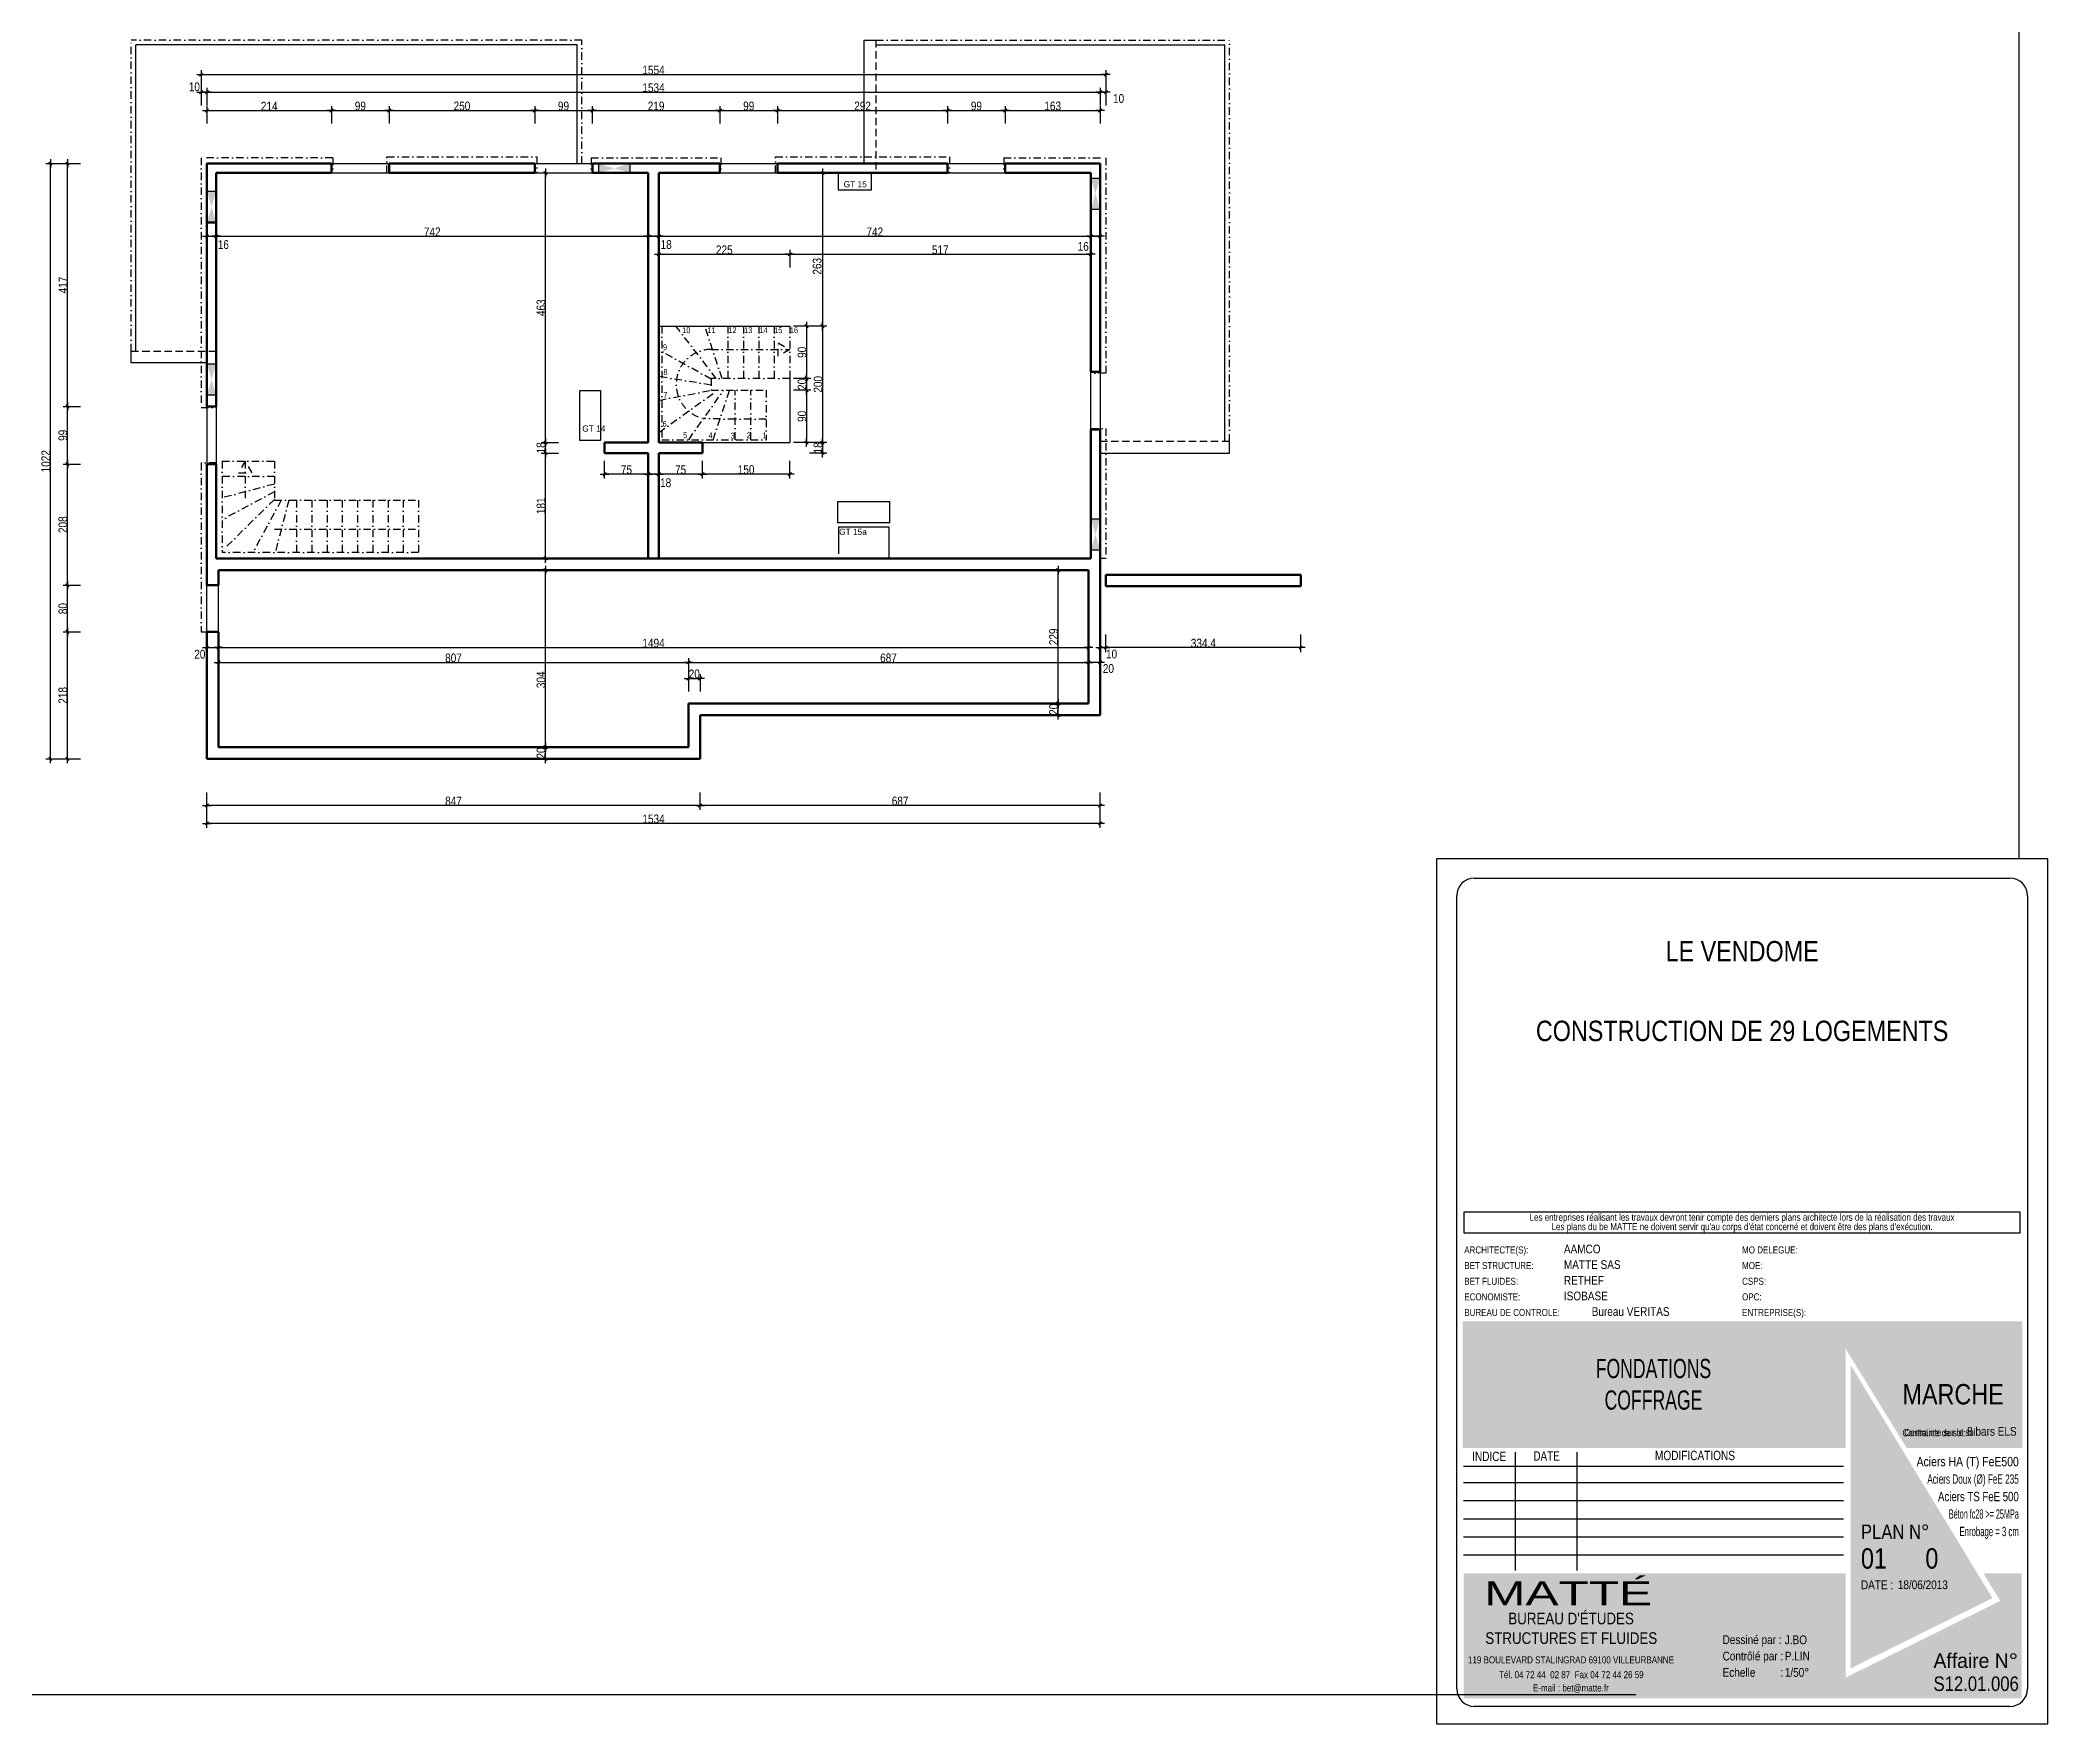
# Model space of a CAD drawing. Header units: centimetres. Extents: x 16433 to 114398, y -50094 to -12305.
# Drawn here: x 54750 to 58198, y -32833 to -29942 of the extents above; entities that cross this region are included whole.
import ezdxf
from ezdxf.enums import TextEntityAlignment as Align

# ---------------------------------------------------------------- set-up
doc = ezdxf.new("R2010")
doc.units = ezdxf.units.CM
doc.header["$LTSCALE"] = 0.5
doc.linetypes.add('CACHEX2', pattern=[19.05, 12.7, -6.35])
doc.linetypes.add('TIRETPTX2', pattern=[50.8, 25.4, -12.7, 0, -12.7])
doc.layers.get('DEFPOINTS').update_dxf_attribs({"linetype": 'CONTINUOUS'})
for name, color, linetype in [('01-cartouche', 7, 'CONTINUOUS'), ('01-cartouche-cage A', 7, 'CONTINUOUS'), ('01_cote_gen', 4, 'CONTINUOUS'), ('01_escalier int.', 2, 'TIRETPTX2'), ('01_isolant ext', 2, 'TIRETPTX2'), ('01_linteaux', 2, 'CONTINUOUS'), ('01_resv', 32, 'CONTINUOUS'), ('01_texte', 230, 'CONTINUOUS'), ('AA_COTES', 2, 'CONTINUOUS')]:
    doc.layers.add(name, color=color, linetype=linetype)
doc.layers.add('01_murs_coup', color=5, linetype='CONTINUOUS', lineweight=60)
doc.styles.add('ARIAL NA', font='ARIALN.TTF')
doc.styles.add('cartouche', font='ARIALN.TTF', dxfattribs={"width": 0.01})
doc.styles.add('Geneva', font='')
doc.styles.add('STYLE2', font='ARIALN.TTF')
doc.styles.add('stylemattecart', font='ARIALN.TTF')
doc.styles.get('Geneva').set_extended_font_data('Geneva')
doc.dimstyles.new('JB50', dxfattribs={"dimscale": 0.1, "dimtxt": 150, "dimasz": 15, "dimexe": 0.1, "dimexo": 0.1, "dimgap": 0.09, "dimtad": 1, "dimdec": 1, "dimdsep": 46, "dimtxsty": 'STYLE2', "dimblk1": 'BOND_G', "dimblk2": 'BOND_D', "dimsah": 1, "dimcen": 1.5, "dimdle": 0.01, "dimse1": 1, "dimse2": 1, "dimclrd": 4, "dimclre": 2, "dimclrt": 6, "dimazin": 2, "dimtfac": 2.333333, "dimtdec": 1, "dimtix": 1, "dimtmove": 2, "dimatfit": 3, "dimldrblk": 'BOND_G', "dimfxl": 1, "dimtolj": 1, "dimtzin": 0, "dimarcsym": 0})

msp = doc.modelspace()

# ---------------------------------------------------------------- texts
at = {"layer": '01_resv', "char_height": 10.65683, "attachment_point": 1, "line_spacing_factor": 0.25, "style": 'Geneva'}
for s, insert in [('\\pt36.457;GT 15', (56129.974, -30184.421)), ('\\pt20.994,41.658;GT 14', (55681.059, -30603.847)), ('\\pt36.457;GT 15a', (56122.178, -30781.108))]:
    msp.add_mtext(s, dxfattribs=dict(at, insert=insert))
at = {"layer": '01_texte', "style": 'ARIAL NA'}
for s, p in [('10', (55852.751, -30445.313)), ('11', (55895.883, -30445.313)), ('12', (55931.983, -30445.313)), ('13', (55959.174, -30445.313)), ('14', (55985.428, -30445.313)), ('15', (56010.745, -30445.313)), ('16', (56037.702, -30445.313)), ('9', (55819.694, -30474.593)), ('8', (55820.466, -30517.269)), ('7', (55820.154, -30556.711)), ('6', (55818.959, -30606.211)), ('5', (55854.301, -30625.729)), ('4', (55897.951, -30625.928)), ('3', (55935.991, -30626.351)), ('2', (55963.37, -30625.928)), ('1', (55990.749, -30625.928))]:
    msp.add_text(s, height=10, dxfattribs=at).set_placement(p)

# ---------------------------------------------------------------- blocks, each defined once
blk = doc.blocks.new('cartstruc')
at = {"layer": '01-cartouche-cage A', "linetype": 'Continuous'}
h = blk.add_hatch(color=9, dxfattribs=at)
h.dxf.hatch_style = 2
h.paths.add_polyline_path([(-43.6, 691.3), (-1004.8, 691.3), (-1004.8, 473.8), (-347.3, 473.8), (-347.3, 644.1), (-242.5, 473.8), (-43.6, 473.8)])
h.paths.add_polyline_path([(-951, 670.1), (-407.9, 670.1), (-407.9, 498.5), (-951, 498.5)], flags=24)
h.paths.add_polyline_path([(-223.9, 590.8), (-105, 590.8), (-105, 608.8), (-223.9, 608.8)], flags=24)
h.paths.add_polyline_path([(-224.7, 609.7), (-105.7, 609.7), (-105.7, 627.7), (-224.7, 627.7)], flags=24)
h.paths.add_polyline_path([(-226.3, 624.9), (-64.8, 624.9), (-64.8, 652.4), (-226.3, 652.4)], flags=24)
h.paths.add_polyline_path([(-226.3, 646.9), (-85, 646.9), (-85, 674.3), (-226.3, 674.3)], flags=24)
h = blk.add_hatch(color=1, dxfattribs=at)
h.dxf.hatch_style = 2
h.paths.add_polyline_path([(-338.4, 615.7), (-338.4, 95.5), (-95.1, 215.8)])
h.paths.add_polyline_path([(-318.9, 264.4), (-190.8, 265.4), (-191.1, 303.5), (-319.2, 302.5)], flags=24)
h.paths.add_polyline_path([(-326.5, 202.5), (-70.2, 203.9), (-70.5, 265.1), (-326.9, 263.8)], flags=9)
h = blk.add_hatch(color=8, dxfattribs=at)
h.dxf.hatch_style = 2
h.paths.add_polyline_path([(-45, 258.5), (-110.7, 258.5), (-81.6, 211.1), (-347.1, 79.6), (-347.1, 258.5), (-1003.4, 258.5), (-1003.4, 43.7), (-45, 43.7)])
h.paths.add_polyline_path([(-202.1, 89.1), (-60, 89.1), (-60, 127.9), (-202.1, 127.9)], flags=24)
h.paths.add_polyline_path([(-999.3, 201), (-637.8, 201), (-637.8, 47), (-999.3, 47)], flags=24)
h.paths.add_polyline_path([(-978.3, 193.3), (-435, 193.3), (-435, 254.8), (-978.3, 254.8)], flags=24)
h.paths.add_polyline_path([(-559.9, 135.5), (-504.8, 135.5), (-504.8, 166.4), (-559.9, 166.4)], flags=24)
h.paths.add_polyline_path([(-203.2, 50.3), (-56.6, 50.3), (-56.6, 88.6), (-203.2, 88.6)], flags=24)
h.paths.add_polyline_path([(-457.1, 55), (-402.4, 55), (-402.4, 85.9), (-457.1, 85.9)], flags=24)
h.paths.add_polyline_path([(-458.8, 92.7), (-404.1, 92.7), (-404.1, 123.6), (-458.8, 123.6)], flags=24)
h.paths.add_polyline_path([(-557.8, 55.3), (-498.9, 55.3), (-498.9, 86.2), (-557.8, 86.2)], flags=24)
h.paths.add_polyline_path([(-550.6, 93.7), (-498.3, 93.7), (-498.3, 124.6), (-550.6, 124.6)], flags=24)
h.paths.add_polyline_path([(-459.9, 172.5), (-408.3, 172.5), (-408.3, 203.4), (-459.9, 203.4)], flags=24)
h.paths.add_polyline_path([(-547.6, 175), (-500.7, 175), (-500.7, 205.9), (-547.6, 205.9)], flags=24)
h.paths.add_polyline_path([(-562.3, 213.8), (-499.3, 213.8), (-499.3, 244.7), (-562.3, 244.7)], flags=8)
h.paths.add_polyline_path([(-458.6, 213), (-411.3, 213), (-411.3, 243.9), (-458.6, 243.9)], flags=24)
h.paths.add_polyline_path([(-457.7, 133.4), (-405.4, 133.4), (-405.4, 164.4), (-457.7, 164.4)], flags=24)
for p, q in [((0, 1485), (-1050, 1485)), ((-1050, 1485), (-1050, 0)), ((0, 0), (0, 1485)), ((-1050, 0), (0, 0))]:
    blk.add_line(p, q, dxfattribs=at)
at = {"layer": '01-cartouche-cage A', "color": 7, "linetype": 'Continuous'}
for p, q in [((-985, 1452), (-65, 1452)), ((-1015, 60), (-1015, 1422)), ((-35, 1422), (-35, 292.1)), ((-35, 292.1), (-35, 60)), ((-65, 30), (-985, 30))]:
    blk.add_line(p, q, dxfattribs=at)
at = {"layer": '01-cartouche-cage A', "color": 7}
for p, q in [((-1002.2, 879.3), (-48.1, 879.3)), ((-1002.2, 842.3), (-1002.2, 879.3)), ((-48.1, 879.3), (-48.1, 842.3)), ((-48.1, 842.3), (-1002.2, 842.3))]:
    blk.add_line(p, q, dxfattribs=at)
at = {"layer": '01-cartouche-cage A', "color": 8}
for p, q in [((-914.7, 466.6), (-914.7, 263.2)), ((-809.1, 466.6), (-809.1, 263.2)), ((-1003.6, 442.3), (-351, 442.3)), ((-1003.6, 414.4), (-351, 414.4)), ((-1003.6, 383.3), (-351, 383.3)), ((-1003.6, 352.2), (-351, 352.2)), ((-1003.6, 321.1), (-351, 321.1)), ((-1003.6, 290), (-351, 290))]:
    blk.add_line(p, q, dxfattribs=at)
at = {"layer": '01-cartouche-cage A', "color": 7, "linetype": 'Continuous'}
for centre, start, end in [((-985, 1422), 90, 180), ((-65, 1422), 0, 90), ((-985, 60), 180, 270), ((-65, 60), 270, 0)]:
    blk.add_arc(centre, 30, start, end, dxfattribs=at)
at = {"layer": '01-cartouche-cage A', "color": 7, "style": 'stylemattecart'}
for s, p in [('Les entreprises réalisant les travaux devront tenir compte des derniers plans architecte lors de la réalisation des travaux', (-525.1, 869.8)), ("Les plans du be MATTE ne doivent servir qu'au corps d'état concerné et doivent être des plans d'exécution.", (-525.1, 853.7))]:
    blk.add_text(s, height=12, dxfattribs=at).set_placement(p, align=Align.MIDDLE_CENTER)
at = {"layer": '01-cartouche-cage A', "color": 8, "style": 'cartouche'}
for s, p in [('ARCHITECTE(S):', (-1002.2, 807.7)), ('BET STRUCTURE:', (-1002.2, 780.9)), ('MO DELEGUE:', (-525.1, 807.7)), ('MOE:', (-525.1, 780.9)), ('BET FLUIDES:', (-1002.2, 753.9)), ('CSPS:', (-525.1, 753.9)), ('ECONOMISTE:', (-1002.2, 727.1)), ('OPC:', (-525.1, 727.1)), ('BUREAU DE CONTROLE:', (-1002.2, 700.3)), ('ENTREPRISE(S):', (-525.1, 700.3))]:
    blk.add_text(s, height=12, dxfattribs=at).set_placement(p)
at = {"layer": '01-cartouche-cage A', "color": 7, "style": 'stylemattecart'}
for s, height, p in [('Contrainte de sol:', 12, (-249.5, 493.8)), ('Contrainte sur le sol:', 12, (-246.5, 494.4)), ('Dessiné par :', 15, (-558.6, 137)), ('119 BOULEVARD STALINGRAD 69100 VILLEURBANNE', 12, (-995.8, 103.8)), ('Contrôlé par :', 15, (-558.6, 108.9)), ('Tél. 04 72 44  02 87  Fax 04 72 44 26 59', 12, (-942.6, 78.4)), ('Echelle         :', 15, (-558.6, 80.8)), ('E-mail : bet@matte.fr', 12, (-884.2, 55.6))]:
    blk.add_text(s, height=height, dxfattribs=at).set_placement(p)
for s, height, width, p, p2 in [('INDICE', 16, 0.941138, (-988.7, 451.3), (-930.3, 451.3)), ('DATE', 16, 0.922192, (-883.4, 452), (-838.3, 452)), ('MODIFICATIONS', 16, 0.943218, (-674.7, 452.8), (-537.3, 452.8)), ('Aciers HA (T) FeE500', 16, 0.978863, (-225.4, 442.3), (-49.9, 442.3)), ('Aciers Doux (Ø) FeE 235', 16, 0.76709, (-207, 412.3), (-49.9, 412.3)), ('Aciers TS FeE 500', 16, 0.901377, (-188.6, 382.3), (-49.9, 382.3)), ('Béton fc28 >= 25MPa', 16, 0.678142, (-170.1, 352.3), (-49.9, 352.3)), ('Enrobage = 3 cm', 16, 0.726904, (-151.7, 322.3), (-49.9, 322.3)), ('Affaire N°', 25, 1.15762, (-196.3, 96), (-51.1, 96))]:
    blk.add_text(s, height=height, dxfattribs=dict(at, width=width)).set_placement(p, p2, align=Align.FIT)
at = {"layer": '01-cartouche-cage A', "color": 255, "style": 'stylemattecart'}
for s, height, p in [('PLAN N°', 25, (-321, 317.2)), ('DATE :', 15, (-321, 231.2)), ("BUREAU D'ÉTUDES", 20, (-926.6, 170.9)), ('STRUCTURES ET FLUIDES', 20, (-966.1, 137.2))]:
    blk.add_text(s, height=height, dxfattribs=at).set_placement(p)
at = {"layer": '01-cartouche-cage A', "color": 255, "style": 'stylemattecart', "width": 1.812358}
blk.add_text('MATTÉ', height=41, dxfattribs=at).set_placement((-968, 203.6), (-679.6, 203.6), align=Align.FIT)
at = {"layer": '01-cartouche-cage A', "color": 7, "style": 'stylemattecart'}
for tag, height, p in [('NOMCLIENT', 30, (-525, 1399.6)), ('ADRESSE1CLIENT', 25, (-525, 1326.7)), ('ADRESSE2CLIENT', 25, (-525, 1283.9)), ('NOMAFFAIRE1', 45, (-525.1, 1189.8)), ('NOMAFFAIRE2', 45, (-525.1, 1110.4)), ('NOMAFFAIRE3', 45, (-525.1, 1031.7)), ('ADRESSE1AFFAIRE', 20, (-525.1, 943.3)), ('ADRESSE2AFFAIRE', 20, (-525.1, 909.2)), ('INDICE-A', 15, (-959.1, 428.4)), ('DATE-A', 15, (-861.9, 428.4)), ('INDICE-B', 15, (-959.1, 400.5)), ('DATE-B', 15, (-861.9, 400.5)), ('INDICE-C', 15, (-959.1, 369.4)), ('INDICE-D', 15, (-959.1, 338.3)), ('DATE-C', 15, (-861.9, 369.4)), ('DATE-D', 15, (-861.9, 338.3)), ('INDICE-E', 15, (-959.1, 307.2)), ('DATE-E', 15, (-861.9, 307.2)), ('INDICE-F', 15, (-959.1, 276.1)), ('DATE-F', 15, (-861.9, 276.1))]:
    blk.add_attdef(tag, text='', height=height, dxfattribs=at).set_placement(p, align=Align.MIDDLE_CENTER)
for tag, height, p in [('NOMARCHI', 15, (-831.1, 803.3)), ('BETSTRUCTURE', 15, (-831.1, 776.5)), ('MODEL', 15, (-408.9, 803.3)), ('MOE', 15, (-408.9, 776.5)), ('BETFLUIDES', 15, (-831.1, 749.5)), ('CSPS', 15, (-408.9, 749.5)), ('ECONOMISTE', 15, (-831.1, 722.7)), ('OPC', 15, (-408.9, 722.7)), ('BDC', 15, (-831.1, 695.9)), ('NOMENTREPRISE', 15, (-408.9, 695.9)), ('NUMBAT', 27, (-249.5, 614.7)), ('PHASE', 35, (-249.5, 537.9)), ('CONT-SOL', 12, (-138.6, 490.2)), ('NOMDESS', 15, (-451.8, 132.3)), ('NOMING', 15, (-451.8, 104.3)), ('ECH', 15, (-451.8, 76.3)), ('NUMAFF', 25, (-196.3, 48.9))]:
    blk.add_attdef(tag, text='', height=height, dxfattribs=at).set_placement(p, align=Align.BOTTOM_LEFT)
at = {"layer": '01-cartouche-cage A', "color": 7, "style": 'stylemattecart', "width": 0.8}
for tag, p in [('TITRTEPLAN1', (-677.3, 664.6)), ('TITRTEPLAN2', (-677.3, 610.2)), ('TITRTEPLAN3', (-677.3, 556)), ('TITRTEPLAN4', (-677.3, 501.4))]:
    blk.add_attdef(tag, text='', height=33, dxfattribs=at).set_placement(p, align=Align.MIDDLE_CENTER)
at = {"layer": '01-cartouche-cage A', "color": 7, "style": 'stylemattecart'}
for tag, p in [('MODIF-A', (-802.6, 428.4)), ('MODIF-B', (-802.6, 400.5)), ('MODIF-C', (-802.6, 369.4)), ('MODIF-D', (-802.6, 338.3)), ('MODIF-E', (-802.6, 307.2)), ('MODIF-F', (-802.6, 276.1))]:
    blk.add_attdef(tag, text='', height=15, dxfattribs=at).set_placement(p, align=Align.MIDDLE_LEFT)
at = {"layer": '01-cartouche-cage A', "color": 255, "style": 'stylemattecart'}
for tag, height, p in [('N°P', 35, (-321, 256)), ('IP', 35, (-210.3, 256)), ('DATEPLAN', 15, (-257.7, 226.8))]:
    blk.add_attdef(tag, text='', height=height, dxfattribs=at).set_placement(p, align=Align.BOTTOM_LEFT)
blk = doc.blocks.new('BOND_G')
at = {"layer": 'AA_COTES', "color": 0}
for p, q in [((5, 0), (-5, 0)), ((1.8, 1.8), (-1.8, -1.8)), ((0, -5), (0, 15))]:
    blk.add_line(p, q, dxfattribs=at)
blk = doc.blocks.new('BOND_D')
at = {"layer": 'AA_COTES', "color": 0}
for p, q in [((5, 0), (-5, 0)), ((-1.8, -1.8), (1.8, 1.8)), ((0, 5), (0, -15))]:
    blk.add_line(p, q, dxfattribs=at)
blk = doc.blocks.new('*D1939')
at = {"layer": '01_cote_gen', "color": 4, "lineweight": -2, "transparency": 16777216}
blk.add_line((55037.9, -30063.1), (55248.9, -30063.1), dxfattribs=at)
at = {"layer": 'DEFPOINTS', "color": 0}
for p in [(55250.4, -30063.1), (55036.4, -30154.3), (55250.4, -30154.3)]:
    blk.add_point(p, dxfattribs=at)
at = {"layer": '01_cote_gen', "color": 4, "lineweight": -2, "transparency": 16777216, "xscale": 1.5, "yscale": 1.5, "zscale": 1.5, "rotation": 180}
blk.add_blockref('BOND_G', (55036.4, -30063.1), dxfattribs=at)
at = {"layer": '01_cote_gen', "color": 4, "lineweight": -2, "transparency": 16777216, "xscale": 1.5, "yscale": 1.5, "zscale": 1.5}
blk.add_blockref('BOND_D', (55250.4, -30063.1), dxfattribs=at)
at = {"layer": '01_cote_gen', "color": 6, "transparency": 16777216, "insert": (55143.4, -30055.6), "char_height": 15, "attachment_point": 5, "style": 'STYLE2'}
blk.add_mtext('\\A1;214', dxfattribs=at)
blk = doc.blocks.new('*D1940')
at = {"layer": '01_cote_gen', "color": 4, "lineweight": -2, "transparency": 16777216}
blk.add_line((55600.9, -30063.1), (55696.8, -30063.1), dxfattribs=at)
at = {"layer": 'DEFPOINTS', "color": 0}
for p in [(55698.3, -30063.1), (55599.4, -30154.3), (55698.3, -30154.3)]:
    blk.add_point(p, dxfattribs=at)
at = {"layer": '01_cote_gen', "color": 4, "lineweight": -2, "transparency": 16777216, "xscale": 1.5, "yscale": 1.5, "zscale": 1.5, "rotation": 180}
blk.add_blockref('BOND_G', (55599.4, -30063.1), dxfattribs=at)
at = {"layer": '01_cote_gen', "color": 4, "lineweight": -2, "transparency": 16777216, "xscale": 1.5, "yscale": 1.5, "zscale": 1.5}
blk.add_blockref('BOND_D', (55698.3, -30063.1), dxfattribs=at)
at = {"layer": '01_cote_gen', "color": 6, "transparency": 16777216, "insert": (55648.8, -30055.4), "char_height": 15, "attachment_point": 5, "style": 'STYLE2'}
blk.add_mtext('\\A1;99', dxfattribs=at)
blk = doc.blocks.new('*D1941')
at = {"layer": '01_cote_gen', "color": 4, "lineweight": -2, "transparency": 16777216}
blk.add_line((55699.8, -30063.1), (55915.8, -30063.1), dxfattribs=at)
at = {"layer": 'DEFPOINTS', "color": 0}
for p in [(55917.3, -30063.1), (55698.3, -30154.3), (55917.3, -30154.3)]:
    blk.add_point(p, dxfattribs=at)
at = {"layer": '01_cote_gen', "color": 4, "lineweight": -2, "transparency": 16777216, "xscale": 1.5, "yscale": 1.5, "zscale": 1.5, "rotation": 180}
blk.add_blockref('BOND_G', (55698.3, -30063.1), dxfattribs=at)
at = {"layer": '01_cote_gen', "color": 4, "lineweight": -2, "transparency": 16777216, "xscale": 1.5, "yscale": 1.5, "zscale": 1.5}
blk.add_blockref('BOND_D', (55917.3, -30063.1), dxfattribs=at)
at = {"layer": '01_cote_gen', "color": 6, "transparency": 16777216, "insert": (55807.8, -30055.4), "char_height": 15, "attachment_point": 5, "style": 'STYLE2'}
blk.add_mtext('\\A1;219', dxfattribs=at)
blk = doc.blocks.new('*D1942')
at = {"layer": '01_cote_gen', "color": 4, "lineweight": -2, "transparency": 16777216}
blk.add_line((55918.8, -30063.1), (56014.9, -30063.1), dxfattribs=at)
at = {"layer": 'DEFPOINTS', "color": 0}
for p in [(56016.4, -30063.1), (55917.3, -30154.3), (56016.4, -30154.3)]:
    blk.add_point(p, dxfattribs=at)
at = {"layer": '01_cote_gen', "color": 4, "lineweight": -2, "transparency": 16777216, "xscale": 1.5, "yscale": 1.5, "zscale": 1.5, "rotation": 180}
blk.add_blockref('BOND_G', (55917.3, -30063.1), dxfattribs=at)
at = {"layer": '01_cote_gen', "color": 4, "lineweight": -2, "transparency": 16777216, "xscale": 1.5, "yscale": 1.5, "zscale": 1.5}
blk.add_blockref('BOND_D', (56016.4, -30063.1), dxfattribs=at)
at = {"layer": '01_cote_gen', "color": 6, "transparency": 16777216, "insert": (55966.9, -30055.4), "char_height": 15, "attachment_point": 5, "style": 'STYLE2'}
blk.add_mtext('\\A1;99', dxfattribs=at)
blk = doc.blocks.new('*D1943')
at = {"layer": '01_cote_gen', "color": 4, "lineweight": -2, "transparency": 16777216}
blk.add_line((56017.9, -30063.1), (56306.9, -30063.1), dxfattribs=at)
at = {"layer": 'DEFPOINTS', "color": 0}
for p in [(56308.4, -30063.1), (56016.4, -30154.3), (56308.4, -30154.3)]:
    blk.add_point(p, dxfattribs=at)
at = {"layer": '01_cote_gen', "color": 4, "lineweight": -2, "transparency": 16777216, "xscale": 1.5, "yscale": 1.5, "zscale": 1.5, "rotation": 180}
blk.add_blockref('BOND_G', (56016.4, -30063.1), dxfattribs=at)
at = {"layer": '01_cote_gen', "color": 4, "lineweight": -2, "transparency": 16777216, "xscale": 1.5, "yscale": 1.5, "zscale": 1.5}
blk.add_blockref('BOND_D', (56308.4, -30063.1), dxfattribs=at)
at = {"layer": '01_cote_gen', "color": 6, "transparency": 16777216, "insert": (56162.4, -30055.4), "char_height": 15, "attachment_point": 5, "style": 'STYLE2'}
blk.add_mtext('\\A1;292', dxfattribs=at)
blk = doc.blocks.new('*D1944')
at = {"layer": '01_cote_gen', "color": 4, "lineweight": -2, "transparency": 16777216}
blk.add_line((56309.9, -30063.1), (56405.9, -30063.1), dxfattribs=at)
at = {"layer": 'DEFPOINTS', "color": 0}
for p in [(56407.4, -30063.1), (56308.4, -30162.3), (56407.4, -30162.3)]:
    blk.add_point(p, dxfattribs=at)
at = {"layer": '01_cote_gen', "color": 4, "lineweight": -2, "transparency": 16777216, "xscale": 1.5, "yscale": 1.5, "zscale": 1.5, "rotation": 180}
blk.add_blockref('BOND_G', (56308.4, -30063.1), dxfattribs=at)
at = {"layer": '01_cote_gen', "color": 4, "lineweight": -2, "transparency": 16777216, "xscale": 1.5, "yscale": 1.5, "zscale": 1.5}
blk.add_blockref('BOND_D', (56407.4, -30063.1), dxfattribs=at)
at = {"layer": '01_cote_gen', "color": 6, "transparency": 16777216, "insert": (56357.9, -30055.4), "char_height": 15, "attachment_point": 5, "style": 'STYLE2'}
blk.add_mtext('\\A1;99', dxfattribs=at)
blk = doc.blocks.new('*D1945')
at = {"layer": '01_cote_gen', "color": 4, "lineweight": -2, "transparency": 16777216}
blk.add_line((56408.9, -30063.1), (56568.9, -30063.1), dxfattribs=at)
at = {"layer": 'DEFPOINTS', "color": 0}
for p in [(56570.4, -30063.1), (56407.4, -30085.6), (56570.4, -30154.3)]:
    blk.add_point(p, dxfattribs=at)
at = {"layer": '01_cote_gen', "color": 4, "lineweight": -2, "transparency": 16777216, "xscale": 1.5, "yscale": 1.5, "zscale": 1.5, "rotation": 180}
blk.add_blockref('BOND_G', (56407.4, -30063.1), dxfattribs=at)
at = {"layer": '01_cote_gen', "color": 4, "lineweight": -2, "transparency": 16777216, "xscale": 1.5, "yscale": 1.5, "zscale": 1.5}
blk.add_blockref('BOND_D', (56570.4, -30063.1), dxfattribs=at)
at = {"layer": '01_cote_gen', "color": 6, "transparency": 16777216, "insert": (56488.9, -30055.4), "char_height": 15, "attachment_point": 5, "style": 'STYLE2'}
blk.add_mtext('\\A1;163', dxfattribs=at)
blk = doc.blocks.new('*D1946')
at = {"layer": '01_cote_gen', "color": 4, "lineweight": -2, "transparency": 16777216}
blk.add_line((55251.9, -30063.1), (55347.9, -30063.1), dxfattribs=at)
at = {"layer": 'DEFPOINTS', "color": 0}
for p in [(55349.4, -30063.1), (55250.4, -30085.6), (55349.4, -30154.3)]:
    blk.add_point(p, dxfattribs=at)
at = {"layer": '01_cote_gen', "color": 4, "lineweight": -2, "transparency": 16777216, "xscale": 1.5, "yscale": 1.5, "zscale": 1.5, "rotation": 180}
blk.add_blockref('BOND_G', (55250.4, -30063.1), dxfattribs=at)
at = {"layer": '01_cote_gen', "color": 4, "lineweight": -2, "transparency": 16777216, "xscale": 1.5, "yscale": 1.5, "zscale": 1.5}
blk.add_blockref('BOND_D', (55349.4, -30063.1), dxfattribs=at)
at = {"layer": '01_cote_gen', "color": 6, "transparency": 16777216, "insert": (55299.9, -30055.4), "char_height": 15, "attachment_point": 5, "style": 'STYLE2'}
blk.add_mtext('\\A1;99', dxfattribs=at)
blk = doc.blocks.new('*D1947')
at = {"layer": '01_cote_gen', "color": 4, "lineweight": -2, "transparency": 16777216}
blk.add_line((55350.9, -30063.1), (55597.9, -30063.1), dxfattribs=at)
at = {"layer": 'DEFPOINTS', "color": 0}
for p in [(55599.4, -30063.1), (55349.4, -30070.6), (55599.4, -30070.6)]:
    blk.add_point(p, dxfattribs=at)
at = {"layer": '01_cote_gen', "color": 4, "lineweight": -2, "transparency": 16777216, "xscale": 1.5, "yscale": 1.5, "zscale": 1.5, "rotation": 180}
blk.add_blockref('BOND_G', (55349.4, -30063.1), dxfattribs=at)
at = {"layer": '01_cote_gen', "color": 4, "lineweight": -2, "transparency": 16777216, "xscale": 1.5, "yscale": 1.5, "zscale": 1.5}
blk.add_blockref('BOND_D', (55599.4, -30063.1), dxfattribs=at)
at = {"layer": '01_cote_gen', "color": 6, "transparency": 16777216, "insert": (55474.4, -30055.4), "char_height": 15, "attachment_point": 5, "style": 'STYLE2'}
blk.add_mtext('\\A1;250', dxfattribs=at)
blk = doc.blocks.new('*D1948')
at = {"layer": '01_cote_gen', "color": 4, "lineweight": -2, "transparency": 16777216}
blk.add_line((56568.9, -31010.7), (56551.9, -31010.7), dxfattribs=at)
at = {"layer": 'DEFPOINTS', "color": 0}
for p in [(56550.4, -30987.8), (56570.4, -30987.8), (56550.4, -31010.7)]:
    blk.add_point(p, dxfattribs=at)
at = {"layer": '01_cote_gen', "color": 4, "lineweight": -2, "transparency": 16777216, "xscale": 1.5, "yscale": 1.5, "zscale": 1.5, "rotation": 180}
blk.add_blockref('BOND_D', (56550.4, -31010.7), dxfattribs=at)
at = {"layer": '01_cote_gen', "color": 4, "lineweight": -2, "transparency": 16777216, "xscale": 1.5, "yscale": 1.5, "zscale": 1.5}
blk.add_blockref('BOND_G', (56570.4, -31010.7), dxfattribs=at)
at = {"layer": '01_cote_gen', "color": 6, "transparency": 16777216, "insert": (56584.6, -31021.3), "char_height": 15, "attachment_point": 5, "style": 'STYLE2'}
blk.add_mtext('\\A1;20', dxfattribs=at)
blk = doc.blocks.new('*D1949')
at = {"layer": '01_cote_gen', "color": 4, "lineweight": -2, "transparency": 16777216}
blk.add_line((55037.9, -30985.4), (55054.9, -30985.4), dxfattribs=at)
at = {"layer": 'DEFPOINTS', "color": 0}
for p in [(55036.4, -30996.8), (55056.4, -30985.4), (55056.4, -30996.8)]:
    blk.add_point(p, dxfattribs=at)
at = {"layer": '01_cote_gen', "color": 4, "lineweight": -2, "transparency": 16777216, "xscale": 1.5, "yscale": 1.5, "zscale": 1.5, "rotation": 180}
blk.add_blockref('BOND_G', (55036.4, -30985.4), dxfattribs=at)
at = {"layer": '01_cote_gen', "color": 4, "lineweight": -2, "transparency": 16777216, "xscale": 1.5, "yscale": 1.5, "zscale": 1.5}
blk.add_blockref('BOND_D', (55056.4, -30985.4), dxfattribs=at)
at = {"layer": '01_cote_gen', "color": 6, "transparency": 16777216, "insert": (55024.2, -30996.8), "char_height": 15, "attachment_point": 5, "style": 'STYLE2'}
blk.add_mtext('\\A1;20', dxfattribs=at)
blk = doc.blocks.new('*D1950')
at = {"layer": '01_cote_gen', "color": 4, "lineweight": -2, "transparency": 16777216}
blk.add_line((55037.9, -30279), (55050.9, -30279), dxfattribs=at)
at = {"layer": 'DEFPOINTS', "color": 0}
for p in [(55036.4, -30189.3), (55052.4, -30189.3), (55052.4, -30279)]:
    blk.add_point(p, dxfattribs=at)
at = {"layer": '01_cote_gen', "color": 4, "lineweight": -2, "transparency": 16777216, "xscale": 1.5, "yscale": 1.5, "zscale": 1.5, "rotation": 180}
blk.add_blockref('BOND_G', (55036.4, -30279), dxfattribs=at)
at = {"layer": '01_cote_gen', "color": 4, "lineweight": -2, "transparency": 16777216, "xscale": 1.5, "yscale": 1.5, "zscale": 1.5}
blk.add_blockref('BOND_D', (55052.4, -30279), dxfattribs=at)
at = {"layer": '01_cote_gen', "color": 6, "transparency": 16777216, "insert": (55064.6, -30293.4), "char_height": 15, "attachment_point": 5, "style": 'STYLE2'}
blk.add_mtext('\\A1;16', dxfattribs=at)
blk = doc.blocks.new('*D1951')
at = {"layer": '01_cote_gen', "color": 4, "lineweight": -2, "transparency": 16777216}
blk.add_line((56555.9, -30279), (56568.9, -30279), dxfattribs=at)
at = {"layer": 'DEFPOINTS', "color": 0}
for p in [(56570.4, -30279), (56554.4, -30341), (56570.4, -30333)]:
    blk.add_point(p, dxfattribs=at)
at = {"layer": '01_cote_gen', "color": 4, "lineweight": -2, "transparency": 16777216, "xscale": 1.5, "yscale": 1.5, "zscale": 1.5, "rotation": 180}
blk.add_blockref('BOND_G', (56554.4, -30279), dxfattribs=at)
at = {"layer": '01_cote_gen', "color": 4, "lineweight": -2, "transparency": 16777216, "xscale": 1.5, "yscale": 1.5, "zscale": 1.5}
blk.add_blockref('BOND_D', (56570.4, -30279), dxfattribs=at)
at = {"layer": '01_cote_gen', "color": 6, "transparency": 16777216, "insert": (56541.4, -30296.5), "char_height": 15, "attachment_point": 5, "style": 'STYLE2'}
blk.add_mtext('\\A1;16', dxfattribs=at)
blk = doc.blocks.new('*D1952')
at = {"layer": '01_cote_gen', "color": 4, "lineweight": -2, "transparency": 16777216}
blk.add_line((55037.9, -30031.7), (56568.9, -30031.7), dxfattribs=at)
at = {"layer": 'DEFPOINTS', "color": 0}
for p in [(56570.4, -30031.7), (55036.4, -30055.6), (56570.4, -30055.6)]:
    blk.add_point(p, dxfattribs=at)
at = {"layer": '01_cote_gen', "color": 4, "lineweight": -2, "transparency": 16777216, "xscale": 1.5, "yscale": 1.5, "zscale": 1.5, "rotation": 180}
blk.add_blockref('BOND_G', (55036.4, -30031.7), dxfattribs=at)
at = {"layer": '01_cote_gen', "color": 4, "lineweight": -2, "transparency": 16777216, "xscale": 1.5, "yscale": 1.5, "zscale": 1.5}
blk.add_blockref('BOND_D', (56570.4, -30031.7), dxfattribs=at)
at = {"layer": '01_cote_gen', "color": 6, "transparency": 16777216, "insert": (55803.4, -30024), "char_height": 15, "attachment_point": 5, "style": 'STYLE2'}
blk.add_mtext('\\A1;1534', dxfattribs=at)
blk = doc.blocks.new('*D1953')
at = {"layer": '01_cote_gen', "color": 4, "lineweight": -2, "transparency": 16777216}
blk.add_line((55027.9, -30001.4), (56578.9, -30001.4), dxfattribs=at)
at = {"layer": 'DEFPOINTS', "color": 0}
for p in [(56580.4, -30001.4), (55026.4, -30144.3), (56580.4, -30144.3)]:
    blk.add_point(p, dxfattribs=at)
at = {"layer": '01_cote_gen', "color": 4, "lineweight": -2, "transparency": 16777216, "xscale": 1.5, "yscale": 1.5, "zscale": 1.5, "rotation": 180}
blk.add_blockref('BOND_G', (55026.4, -30001.4), dxfattribs=at)
at = {"layer": '01_cote_gen', "color": 4, "lineweight": -2, "transparency": 16777216, "xscale": 1.5, "yscale": 1.5, "zscale": 1.5}
blk.add_blockref('BOND_D', (56580.4, -30001.4), dxfattribs=at)
at = {"layer": '01_cote_gen', "color": 6, "transparency": 16777216, "insert": (55803.4, -29993.7), "char_height": 15, "attachment_point": 5, "style": 'STYLE2'}
blk.add_mtext('\\A1;1554', dxfattribs=at)
blk = doc.blocks.new('*D1954')
at = {"layer": '01_cote_gen', "color": 4, "lineweight": -2, "transparency": 16777216}
blk.add_line((55027.9, -30031.7), (55034.9, -30031.7), dxfattribs=at)
at = {"layer": 'DEFPOINTS', "color": 0}
for p in [(55026.4, -30023.8), (55036.4, -30031.7), (55036.4, -30036.3)]:
    blk.add_point(p, dxfattribs=at)
at = {"layer": '01_cote_gen', "color": 4, "lineweight": -2, "transparency": 16777216, "xscale": 1.5, "yscale": 1.5, "zscale": 1.5, "rotation": 180}
blk.add_blockref('BOND_G', (55026.4, -30031.7), dxfattribs=at)
at = {"layer": '01_cote_gen', "color": 4, "lineweight": -2, "transparency": 16777216, "xscale": 1.5, "yscale": 1.5, "zscale": 1.5}
blk.add_blockref('BOND_D', (55036.4, -30031.7), dxfattribs=at)
at = {"layer": '01_cote_gen', "color": 6, "transparency": 16777216, "insert": (55014.8, -30022.5), "char_height": 15, "attachment_point": 5, "style": 'STYLE2'}
blk.add_mtext('\\A1;10', dxfattribs=at)
blk = doc.blocks.new('*D1955')
at = {"layer": '01_cote_gen', "color": 4, "lineweight": -2, "transparency": 16777216}
blk.add_line((56571.9, -30031.7), (56578.9, -30031.7), dxfattribs=at)
at = {"layer": 'DEFPOINTS', "color": 0}
for p in [(56580.4, -30023.9), (56580.4, -30031.7), (56570.4, -30039.2)]:
    blk.add_point(p, dxfattribs=at)
at = {"layer": '01_cote_gen', "color": 4, "lineweight": -2, "transparency": 16777216, "xscale": 1.5, "yscale": 1.5, "zscale": 1.5, "rotation": 180}
blk.add_blockref('BOND_G', (56570.4, -30031.7), dxfattribs=at)
at = {"layer": '01_cote_gen', "color": 4, "lineweight": -2, "transparency": 16777216, "xscale": 1.5, "yscale": 1.5, "zscale": 1.5}
blk.add_blockref('BOND_D', (56580.4, -30031.7), dxfattribs=at)
at = {"layer": '01_cote_gen', "color": 6, "transparency": 16777216, "insert": (56602.1, -30042.5), "char_height": 15, "attachment_point": 5, "style": 'STYLE2'}
blk.add_mtext('\\A1;10', dxfattribs=at)
blk = doc.blocks.new('*D1956')
at = {"layer": '01_cote_gen', "color": 4, "lineweight": -2, "transparency": 16777216}
blk.add_line((55053.9, -30279), (55792.9, -30279), dxfattribs=at)
at = {"layer": 'DEFPOINTS', "color": 0}
for p in [(55794.4, -30279), (55052.4, -30315.3), (55794.4, -30315.3)]:
    blk.add_point(p, dxfattribs=at)
at = {"layer": '01_cote_gen', "color": 4, "lineweight": -2, "transparency": 16777216, "xscale": 1.5, "yscale": 1.5, "zscale": 1.5, "rotation": 180}
blk.add_blockref('BOND_G', (55052.4, -30279), dxfattribs=at)
at = {"layer": '01_cote_gen', "color": 4, "lineweight": -2, "transparency": 16777216, "xscale": 1.5, "yscale": 1.5, "zscale": 1.5}
blk.add_blockref('BOND_D', (55794.4, -30279), dxfattribs=at)
at = {"layer": '01_cote_gen', "color": 6, "transparency": 16777216, "insert": (55423.4, -30271.5), "char_height": 15, "attachment_point": 5, "style": 'STYLE2'}
blk.add_mtext('\\A1;742', dxfattribs=at)
blk = doc.blocks.new('*D1957')
at = {"layer": '01_cote_gen', "color": 4, "lineweight": -2, "transparency": 16777216}
blk.add_line((55795.9, -30279), (55810.9, -30279), dxfattribs=at)
at = {"layer": 'DEFPOINTS', "color": 0}
for p in [(55812.4, -30279), (55794.4, -30327.8), (55812.4, -30327.8)]:
    blk.add_point(p, dxfattribs=at)
at = {"layer": '01_cote_gen', "color": 4, "lineweight": -2, "transparency": 16777216, "xscale": 1.5, "yscale": 1.5, "zscale": 1.5, "rotation": 180}
blk.add_blockref('BOND_G', (55794.4, -30279), dxfattribs=at)
at = {"layer": '01_cote_gen', "color": 4, "lineweight": -2, "transparency": 16777216, "xscale": 1.5, "yscale": 1.5, "zscale": 1.5}
blk.add_blockref('BOND_D', (55812.4, -30279), dxfattribs=at)
at = {"layer": '01_cote_gen', "color": 6, "transparency": 16777216, "insert": (55825.1, -30293.3), "char_height": 15, "attachment_point": 5, "style": 'STYLE2'}
blk.add_mtext('\\A1;18', dxfattribs=at)
blk = doc.blocks.new('*D1958')
at = {"layer": '01_cote_gen', "color": 4, "lineweight": -2, "transparency": 16777216}
blk.add_line((55813.9, -30279), (56552.9, -30279), dxfattribs=at)
at = {"layer": 'DEFPOINTS', "color": 0}
for p in [(56554.4, -30279), (55812.4, -30322.1), (56554.4, -30309.7)]:
    blk.add_point(p, dxfattribs=at)
at = {"layer": '01_cote_gen', "color": 4, "lineweight": -2, "transparency": 16777216, "xscale": 1.5, "yscale": 1.5, "zscale": 1.5, "rotation": 180}
blk.add_blockref('BOND_G', (55812.4, -30279), dxfattribs=at)
at = {"layer": '01_cote_gen', "color": 4, "lineweight": -2, "transparency": 16777216, "xscale": 1.5, "yscale": 1.5, "zscale": 1.5}
blk.add_blockref('BOND_D', (56554.4, -30279), dxfattribs=at)
at = {"layer": '01_cote_gen', "color": 6, "transparency": 16777216, "insert": (56183.4, -30271.5), "char_height": 15, "attachment_point": 5, "style": 'STYLE2'}
blk.add_mtext('\\A1;742', dxfattribs=at)
blk = doc.blocks.new('*D1959')
at = {"layer": '01_cote_gen', "color": 4, "lineweight": -2, "transparency": 16777216}
blk.add_line((55864.9, -31010.7), (56548.9, -31010.7), dxfattribs=at)
at = {"layer": 'DEFPOINTS', "color": 0}
for p in [(56550.4, -31010.7), (56550.4, -31056.5), (55863.4, -31081.3)]:
    blk.add_point(p, dxfattribs=at)
at = {"layer": '01_cote_gen', "color": 4, "lineweight": -2, "transparency": 16777216, "xscale": 1.5, "yscale": 1.5, "zscale": 1.5, "rotation": 180}
blk.add_blockref('BOND_G', (55863.4, -31010.7), dxfattribs=at)
at = {"layer": '01_cote_gen', "color": 4, "lineweight": -2, "transparency": 16777216, "xscale": 1.5, "yscale": 1.5, "zscale": 1.5}
blk.add_blockref('BOND_D', (56550.4, -31010.7), dxfattribs=at)
at = {"layer": '01_cote_gen', "color": 6, "transparency": 16777216, "insert": (56206.9, -31003.1), "char_height": 15, "attachment_point": 5, "style": 'STYLE2'}
blk.add_mtext('\\A1;687', dxfattribs=at)
blk = doc.blocks.new('*D1960')
at = {"layer": '01_cote_gen', "color": 4, "lineweight": -2, "transparency": 16777216}
blk.add_line((55057.9, -31010.7), (55861.9, -31010.7), dxfattribs=at)
at = {"layer": 'DEFPOINTS', "color": 0}
for p in [(55863.4, -31010.7), (55056.4, -31045.1), (55863.4, -31033.2)]:
    blk.add_point(p, dxfattribs=at)
at = {"layer": '01_cote_gen', "color": 4, "lineweight": -2, "transparency": 16777216, "xscale": 1.5, "yscale": 1.5, "zscale": 1.5, "rotation": 180}
blk.add_blockref('BOND_G', (55056.4, -31010.7), dxfattribs=at)
at = {"layer": '01_cote_gen', "color": 4, "lineweight": -2, "transparency": 16777216, "xscale": 1.5, "yscale": 1.5, "zscale": 1.5}
blk.add_blockref('BOND_D', (55863.4, -31010.7), dxfattribs=at)
at = {"layer": '01_cote_gen', "color": 6, "transparency": 16777216, "insert": (55459.9, -31003.1), "char_height": 15, "attachment_point": 5, "style": 'STYLE2'}
blk.add_mtext('\\A1;807', dxfattribs=at)
blk = doc.blocks.new('*D1961')
at = {"layer": '01_cote_gen', "color": 4, "lineweight": -2, "transparency": 16777216}
blk.add_line((56568.9, -31256.5), (55884.9, -31256.5), dxfattribs=at)
at = {"layer": 'DEFPOINTS', "color": 0}
for p in [(56570.4, -31101.3), (55883.4, -31176.3), (55883.4, -31256.5)]:
    blk.add_point(p, dxfattribs=at)
at = {"layer": '01_cote_gen', "color": 4, "lineweight": -2, "transparency": 16777216, "xscale": 1.5, "yscale": 1.5, "zscale": 1.5, "rotation": 180}
blk.add_blockref('BOND_D', (55883.4, -31256.5), dxfattribs=at)
at = {"layer": '01_cote_gen', "color": 4, "lineweight": -2, "transparency": 16777216, "xscale": 1.5, "yscale": 1.5, "zscale": 1.5}
blk.add_blockref('BOND_G', (56570.4, -31256.5), dxfattribs=at)
at = {"layer": '01_cote_gen', "color": 6, "transparency": 16777216, "insert": (56226.9, -31248.8), "char_height": 15, "attachment_point": 5, "style": 'STYLE2'}
blk.add_mtext('\\A1;687', dxfattribs=at)
blk = doc.blocks.new('*D1962')
at = {"layer": '01_cote_gen', "color": 4, "lineweight": -2, "transparency": 16777216}
blk.add_line((55881.9, -31256.5), (55037.9, -31256.5), dxfattribs=at)
at = {"layer": 'DEFPOINTS', "color": 0}
for p in [(55036.4, -31176.3), (55883.4, -31176.3), (55036.4, -31256.5)]:
    blk.add_point(p, dxfattribs=at)
at = {"layer": '01_cote_gen', "color": 4, "lineweight": -2, "transparency": 16777216, "xscale": 1.5, "yscale": 1.5, "zscale": 1.5, "rotation": 180}
blk.add_blockref('BOND_D', (55036.4, -31256.5), dxfattribs=at)
at = {"layer": '01_cote_gen', "color": 4, "lineweight": -2, "transparency": 16777216, "xscale": 1.5, "yscale": 1.5, "zscale": 1.5}
blk.add_blockref('BOND_G', (55883.4, -31256.5), dxfattribs=at)
at = {"layer": '01_cote_gen', "color": 6, "transparency": 16777216, "insert": (55459.9, -31248.8), "char_height": 15, "attachment_point": 5, "style": 'STYLE2'}
blk.add_mtext('\\A1;847', dxfattribs=at)
blk = doc.blocks.new('*D1963')
at = {"layer": '01_cote_gen', "color": 4, "lineweight": -2, "transparency": 16777216}
blk.add_line((56568.9, -31287.2), (55037.9, -31287.2), dxfattribs=at)
at = {"layer": 'DEFPOINTS', "color": 0}
for p in [(55036.4, -31234), (56570.4, -31234), (55036.4, -31287.2)]:
    blk.add_point(p, dxfattribs=at)
at = {"layer": '01_cote_gen', "color": 4, "lineweight": -2, "transparency": 16777216, "xscale": 1.5, "yscale": 1.5, "zscale": 1.5, "rotation": 180}
blk.add_blockref('BOND_D', (55036.4, -31287.2), dxfattribs=at)
at = {"layer": '01_cote_gen', "color": 4, "lineweight": -2, "transparency": 16777216, "xscale": 1.5, "yscale": 1.5, "zscale": 1.5}
blk.add_blockref('BOND_G', (56570.4, -31287.2), dxfattribs=at)
at = {"layer": '01_cote_gen', "color": 6, "transparency": 16777216, "insert": (55803.4, -31279.5), "char_height": 15, "attachment_point": 5, "style": 'STYLE2'}
blk.add_mtext('\\A1;1534', dxfattribs=at)
blk = doc.blocks.new('*D1964')
at = {"layer": '01_cote_gen', "color": 4, "lineweight": -2, "transparency": 16777216}
blk.add_line((55864.9, -31038.3), (55881.9, -31038.3), dxfattribs=at)
at = {"layer": 'DEFPOINTS', "color": 0}
for p in [(55883.4, -31038.3), (55863.4, -31081.3), (55883.4, -31101.3)]:
    blk.add_point(p, dxfattribs=at)
at = {"layer": '01_cote_gen', "color": 4, "lineweight": -2, "transparency": 16777216, "xscale": 1.5, "yscale": 1.5, "zscale": 1.5, "rotation": 180}
blk.add_blockref('BOND_G', (55863.4, -31038.3), dxfattribs=at)
at = {"layer": '01_cote_gen', "color": 4, "lineweight": -2, "transparency": 16777216, "xscale": 1.5, "yscale": 1.5, "zscale": 1.5}
blk.add_blockref('BOND_D', (55883.4, -31038.3), dxfattribs=at)
at = {"layer": '01_cote_gen', "color": 6, "transparency": 16777216, "insert": (55873.4, -31030.6), "char_height": 15, "attachment_point": 5, "style": 'STYLE2'}
blk.add_mtext('\\A1;20', dxfattribs=at)
blk = doc.blocks.new('*D1965')
at = {"layer": '01_cote_gen', "color": 4, "lineweight": -2, "transparency": 16777216}
blk.add_line((55057.8, -30985.4), (56548.9, -30985.4), dxfattribs=at)
at = {"layer": 'DEFPOINTS', "color": 0}
for p in [(55056.3, -30984.1), (56550.4, -30966.9), (56550.4, -30985.4)]:
    blk.add_point(p, dxfattribs=at)
at = {"layer": '01_cote_gen', "color": 4, "lineweight": -2, "transparency": 16777216, "xscale": 1.5, "yscale": 1.5, "zscale": 1.5, "rotation": 180}
blk.add_blockref('BOND_G', (55056.3, -30985.4), dxfattribs=at)
at = {"layer": '01_cote_gen', "color": 4, "lineweight": -2, "transparency": 16777216, "xscale": 1.5, "yscale": 1.5, "zscale": 1.5}
blk.add_blockref('BOND_D', (56550.4, -30985.4), dxfattribs=at)
at = {"layer": '01_cote_gen', "color": 6, "transparency": 16777216, "insert": (55803.4, -30977.7), "char_height": 15, "attachment_point": 5, "style": 'STYLE2'}
blk.add_mtext('\\A1;1494', dxfattribs=at)
blk = doc.blocks.new('*D1966')
at = {"layer": '01_cote_gen', "color": 4, "lineweight": -2, "transparency": 16777216}
blk.add_line((54796.8, -31174.8), (54796.8, -30959.8), dxfattribs=at)
at = {"layer": 'DEFPOINTS', "color": 0}
for p in [(54796.8, -30958.3), (54821.2, -30958.3), (54822.8, -31176.3)]:
    blk.add_point(p, dxfattribs=at)
at = {"layer": '01_cote_gen', "color": 4, "lineweight": -2, "transparency": 16777216, "xscale": 1.5, "yscale": 1.5, "zscale": 1.5}
for name, p, rotation in [('BOND_D', (54796.8, -30958.3), 90), ('BOND_G', (54796.8, -31176.3), 270)]:
    blk.add_blockref(name, p, dxfattribs=dict(at, rotation=rotation))
at = {"layer": '01_cote_gen', "color": 6, "transparency": 16777216, "insert": (54789.1, -31067.3), "char_height": 15, "attachment_point": 5, "rotation": 90, "style": 'STYLE2'}
blk.add_mtext('\\A1;218', dxfattribs=at)
blk = doc.blocks.new('*D1967')
at = {"layer": '01_cote_gen', "color": 4, "lineweight": -2, "transparency": 16777216}
blk.add_line((54796.8, -30956.8), (54796.8, -30879.8), dxfattribs=at)
at = {"layer": 'DEFPOINTS', "color": 0}
for p in [(54796.8, -30878.3), (54821.2, -30878.3), (54821.2, -30958.3)]:
    blk.add_point(p, dxfattribs=at)
at = {"layer": '01_cote_gen', "color": 4, "lineweight": -2, "transparency": 16777216, "xscale": 1.5, "yscale": 1.5, "zscale": 1.5}
for name, p, rotation in [('BOND_D', (54796.8, -30878.3), 90), ('BOND_G', (54796.8, -30958.3), 270)]:
    blk.add_blockref(name, p, dxfattribs=dict(at, rotation=rotation))
at = {"layer": '01_cote_gen', "color": 6, "transparency": 16777216, "insert": (54789.1, -30918.3), "char_height": 15, "attachment_point": 5, "rotation": 90, "style": 'STYLE2'}
blk.add_mtext('\\A1;80', dxfattribs=at)
blk = doc.blocks.new('*D1968')
at = {"layer": '01_cote_gen', "color": 4, "lineweight": -2, "transparency": 16777216}
blk.add_line((54796.8, -30876.8), (54796.8, -30671.8), dxfattribs=at)
at = {"layer": 'DEFPOINTS', "color": 0}
for p in [(54796.8, -30670.3), (54821.3, -30670.3), (54821.3, -30878.3)]:
    blk.add_point(p, dxfattribs=at)
at = {"layer": '01_cote_gen', "color": 4, "lineweight": -2, "transparency": 16777216, "xscale": 1.5, "yscale": 1.5, "zscale": 1.5}
for name, p, rotation in [('BOND_D', (54796.8, -30670.3), 90), ('BOND_G', (54796.8, -30878.3), 270)]:
    blk.add_blockref(name, p, dxfattribs=dict(at, rotation=rotation))
at = {"layer": '01_cote_gen', "color": 6, "transparency": 16777216, "insert": (54789.1, -30774.3), "char_height": 15, "attachment_point": 5, "rotation": 90, "style": 'STYLE2'}
blk.add_mtext('\\A1;208', dxfattribs=at)
blk = doc.blocks.new('*D1969')
at = {"layer": '01_cote_gen', "color": 4, "lineweight": -2, "transparency": 16777216}
blk.add_line((54796.8, -30668.8), (54796.8, -30572.8), dxfattribs=at)
at = {"layer": 'DEFPOINTS', "color": 0}
for p in [(54796.8, -30571.3), (54819.3, -30571.3), (54819.3, -30670.3)]:
    blk.add_point(p, dxfattribs=at)
at = {"layer": '01_cote_gen', "color": 4, "lineweight": -2, "transparency": 16777216, "xscale": 1.5, "yscale": 1.5, "zscale": 1.5}
for name, p, rotation in [('BOND_D', (54796.8, -30571.3), 90), ('BOND_G', (54796.8, -30670.3), 270)]:
    blk.add_blockref(name, p, dxfattribs=dict(at, rotation=rotation))
at = {"layer": '01_cote_gen', "color": 6, "transparency": 16777216, "insert": (54789.1, -30620.8), "char_height": 15, "attachment_point": 5, "rotation": 90, "style": 'STYLE2'}
blk.add_mtext('\\A1;99', dxfattribs=at)
blk = doc.blocks.new('*D1970')
at = {"layer": '01_cote_gen', "color": 4, "lineweight": -2, "transparency": 16777216}
blk.add_line((54796.8, -30569.8), (54796.8, -30155.8), dxfattribs=at)
at = {"layer": 'DEFPOINTS', "color": 0}
for p in [(54796.8, -30154.3), (54926.6, -30154.3), (54819.3, -30571.3)]:
    blk.add_point(p, dxfattribs=at)
at = {"layer": '01_cote_gen', "color": 4, "lineweight": -2, "transparency": 16777216, "xscale": 1.5, "yscale": 1.5, "zscale": 1.5}
for name, p, rotation in [('BOND_D', (54796.8, -30154.3), 90), ('BOND_G', (54796.8, -30571.3), 270)]:
    blk.add_blockref(name, p, dxfattribs=dict(at, rotation=rotation))
at = {"layer": '01_cote_gen', "color": 6, "transparency": 16777216, "insert": (54789.2, -30362.8), "char_height": 15, "attachment_point": 5, "rotation": 90, "style": 'STYLE2'}
blk.add_mtext('\\A1;417', dxfattribs=at)
blk = doc.blocks.new('*D1971')
at = {"layer": '01_cote_gen', "color": 4, "lineweight": -2, "transparency": 16777216}
blk.add_line((54767.5, -31174.8), (54767.5, -30155.8), dxfattribs=at)
at = {"layer": 'DEFPOINTS', "color": 0}
for p in [(54767.5, -30154.3), (54918.6, -30154.3), (54811.3, -31176.3)]:
    blk.add_point(p, dxfattribs=at)
at = {"layer": '01_cote_gen', "color": 4, "lineweight": -2, "transparency": 16777216, "xscale": 1.5, "yscale": 1.5, "zscale": 1.5}
for name, p, rotation in [('BOND_D', (54767.5, -30154.3), 90), ('BOND_G', (54767.5, -31176.3), 270)]:
    blk.add_blockref(name, p, dxfattribs=dict(at, rotation=rotation))
at = {"layer": '01_cote_gen', "color": 6, "transparency": 16777216, "insert": (54759.8, -30665.3), "char_height": 15, "attachment_point": 5, "rotation": 90, "style": 'STYLE2'}
blk.add_mtext('\\A1;1022', dxfattribs=at)
blk = doc.blocks.new('*D1972')
at = {"layer": '01_cote_gen', "color": 4, "lineweight": -2, "transparency": 16777216}
blk.add_line((56498.3, -31099.8), (56498.3, -31082.8), dxfattribs=at)
at = {"layer": 'DEFPOINTS', "color": 0}
for p in [(56498.3, -31081.3), (56505.6, -31081.3), (56505.6, -31101.3)]:
    blk.add_point(p, dxfattribs=at)
at = {"layer": '01_cote_gen', "color": 4, "lineweight": -2, "transparency": 16777216, "xscale": 1.5, "yscale": 1.5, "zscale": 1.5}
for name, p, rotation in [('BOND_D', (56498.3, -31081.3), 90), ('BOND_G', (56498.3, -31101.3), 270)]:
    blk.add_blockref(name, p, dxfattribs=dict(at, rotation=rotation))
at = {"layer": '01_cote_gen', "color": 6, "transparency": 16777216, "insert": (56490.6, -31091.3), "char_height": 15, "attachment_point": 5, "rotation": 90, "style": 'STYLE2'}
blk.add_mtext('\\A1;20', dxfattribs=at)
blk = doc.blocks.new('*D1973')
at = {"layer": '01_cote_gen', "color": 4, "lineweight": -2, "transparency": 16777216}
blk.add_line((56498.3, -31079.8), (56498.3, -30853.8), dxfattribs=at)
at = {"layer": 'DEFPOINTS', "color": 0}
for p in [(56498.3, -30852.3), (56520.8, -30852.3), (56520.8, -31081.3)]:
    blk.add_point(p, dxfattribs=at)
at = {"layer": '01_cote_gen', "color": 4, "lineweight": -2, "transparency": 16777216, "xscale": 1.5, "yscale": 1.5, "zscale": 1.5}
for name, p, rotation in [('BOND_D', (56498.3, -30852.3), 90), ('BOND_G', (56498.3, -31081.3), 270)]:
    blk.add_blockref(name, p, dxfattribs=dict(at, rotation=rotation))
at = {"layer": '01_cote_gen', "color": 6, "transparency": 16777216, "insert": (56490.6, -30966.8), "char_height": 15, "attachment_point": 5, "rotation": 90, "style": 'STYLE2'}
blk.add_mtext('\\A1;229', dxfattribs=at)
blk = doc.blocks.new('*D1974')
at = {"layer": '01_cote_gen', "color": 4, "lineweight": -2, "transparency": 16777216}
blk.add_line((55617.8, -31174.8), (55617.8, -31157.8), dxfattribs=at)
at = {"layer": 'DEFPOINTS', "color": 0}
for p in [(55617.8, -31156.3), (55649.3, -31156.3), (55649.3, -31176.3)]:
    blk.add_point(p, dxfattribs=at)
at = {"layer": '01_cote_gen', "color": 4, "lineweight": -2, "transparency": 16777216, "xscale": 1.5, "yscale": 1.5, "zscale": 1.5}
for name, p, rotation in [('BOND_D', (55617.8, -31156.3), 90), ('BOND_G', (55617.8, -31176.3), 270)]:
    blk.add_blockref(name, p, dxfattribs=dict(at, rotation=rotation))
at = {"layer": '01_cote_gen', "color": 6, "transparency": 16777216, "insert": (55610.2, -31166.3), "char_height": 15, "attachment_point": 5, "rotation": 90, "style": 'STYLE2'}
blk.add_mtext('\\A1;20', dxfattribs=at)
blk = doc.blocks.new('*D1975')
at = {"layer": '01_cote_gen', "color": 4, "lineweight": -2, "transparency": 16777216}
blk.add_line((55617.8, -31154.8), (55617.8, -30853.8), dxfattribs=at)
at = {"layer": 'DEFPOINTS', "color": 0}
for p in [(55617.8, -30852.3), (55707, -30852.3), (55707, -31156.3)]:
    blk.add_point(p, dxfattribs=at)
at = {"layer": '01_cote_gen', "color": 4, "lineweight": -2, "transparency": 16777216, "xscale": 1.5, "yscale": 1.5, "zscale": 1.5}
for name, p, rotation in [('BOND_D', (55617.8, -30852.3), 90), ('BOND_G', (55617.8, -31156.3), 270)]:
    blk.add_blockref(name, p, dxfattribs=dict(at, rotation=rotation))
at = {"layer": '01_cote_gen', "color": 6, "transparency": 16777216, "insert": (55610.2, -31040.6), "char_height": 15, "attachment_point": 5, "rotation": 90, "style": 'STYLE2'}
blk.add_mtext('\\A1;304', dxfattribs=at)
blk = doc.blocks.new('*D2675')
at = {"layer": '01_cote_gen', "color": 4, "lineweight": -2, "transparency": 16777216}
blk.add_line((55617.8, -30830.8), (55617.8, -30652.8), dxfattribs=at)
at = {"layer": 'DEFPOINTS', "color": 0}
for p in [(55617.8, -30651.3), (55719.4, -30651.3), (55638.1, -30832.3)]:
    blk.add_point(p, dxfattribs=at)
at = {"layer": '01_cote_gen', "color": 4, "lineweight": -2, "transparency": 16777216, "xscale": 1.5, "yscale": 1.5, "zscale": 1.5}
for name, p, rotation in [('BOND_D', (55617.8, -30651.3), 90), ('BOND_G', (55617.8, -30832.3), 270)]:
    blk.add_blockref(name, p, dxfattribs=dict(at, rotation=rotation))
at = {"layer": '01_cote_gen', "color": 6, "transparency": 16777216, "insert": (55610.2, -30741.8), "char_height": 15, "attachment_point": 5, "rotation": 90, "style": 'STYLE2'}
blk.add_mtext('\\A1;181', dxfattribs=at)
blk = doc.blocks.new('*D2676')
at = {"layer": '01_cote_gen', "color": 4, "lineweight": -2, "transparency": 16777216}
blk.add_line((55617.8, -30649.8), (55617.8, -30634.8), dxfattribs=at)
at = {"layer": 'DEFPOINTS', "color": 0}
for p in [(55617.8, -30633.3), (55746.3, -30633.3), (55746.3, -30651.3)]:
    blk.add_point(p, dxfattribs=at)
at = {"layer": '01_cote_gen', "color": 4, "lineweight": -2, "transparency": 16777216, "xscale": 1.5, "yscale": 1.5, "zscale": 1.5}
for name, p, rotation in [('BOND_D', (55617.8, -30633.3), 90), ('BOND_G', (55617.8, -30651.3), 270)]:
    blk.add_blockref(name, p, dxfattribs=dict(at, rotation=rotation))
at = {"layer": '01_cote_gen', "color": 6, "transparency": 16777216, "insert": (55610.2, -30642.3), "char_height": 15, "attachment_point": 5, "rotation": 90, "style": 'STYLE2'}
blk.add_mtext('\\A1;18', dxfattribs=at)
blk = doc.blocks.new('*D2677')
at = {"layer": '01_cote_gen', "color": 4, "lineweight": -2, "transparency": 16777216}
blk.add_line((55617.8, -30631.8), (55617.8, -30171.8), dxfattribs=at)
at = {"layer": 'DEFPOINTS', "color": 0}
for p in [(55617.8, -30170.3), (55648.8, -30170.3), (55640.3, -30633.3)]:
    blk.add_point(p, dxfattribs=at)
at = {"layer": '01_cote_gen', "color": 4, "lineweight": -2, "transparency": 16777216, "xscale": 1.5, "yscale": 1.5, "zscale": 1.5}
for name, p, rotation in [('BOND_D', (55617.8, -30170.3), 90), ('BOND_G', (55617.8, -30633.3), 270)]:
    blk.add_blockref(name, p, dxfattribs=dict(at, rotation=rotation))
at = {"layer": '01_cote_gen', "color": 6, "transparency": 16777216, "insert": (55610.2, -30401.8), "char_height": 15, "attachment_point": 5, "rotation": 90, "style": 'STYLE2'}
blk.add_mtext('\\A1;463', dxfattribs=at)
blk = doc.blocks.new('*D3126')
at = {"layer": '01_cote_gen', "color": 4, "lineweight": -2, "transparency": 16777216}
blk.add_line((55813.9, -30310), (56035.9, -30310), dxfattribs=at)
at = {"layer": 'DEFPOINTS', "color": 0}
for p in [(56037.4, -30310), (56037.4, -30332.5), (55812.4, -30433.3)]:
    blk.add_point(p, dxfattribs=at)
at = {"layer": '01_cote_gen', "color": 4, "lineweight": -2, "transparency": 16777216, "xscale": 1.5, "yscale": 1.5, "zscale": 1.5, "rotation": 180}
blk.add_blockref('BOND_G', (55812.4, -30310), dxfattribs=at)
at = {"layer": '01_cote_gen', "color": 4, "lineweight": -2, "transparency": 16777216, "xscale": 1.5, "yscale": 1.5, "zscale": 1.5}
blk.add_blockref('BOND_D', (56037.4, -30310), dxfattribs=at)
at = {"layer": '01_cote_gen', "color": 6, "transparency": 16777216, "insert": (55924.9, -30302.4), "char_height": 15, "attachment_point": 5, "style": 'STYLE2'}
blk.add_mtext('\\A1;225', dxfattribs=at)
blk = doc.blocks.new('*D3127')
at = {"layer": '01_cote_gen', "color": 4, "lineweight": -2, "transparency": 16777216}
blk.add_line((56038.9, -30310), (56552.9, -30310), dxfattribs=at)
at = {"layer": 'DEFPOINTS', "color": 0}
for p in [(56037.4, -30332.5), (56554.4, -30310), (56554.4, -30332.5)]:
    blk.add_point(p, dxfattribs=at)
at = {"layer": '01_cote_gen', "color": 4, "lineweight": -2, "transparency": 16777216, "xscale": 1.5, "yscale": 1.5, "zscale": 1.5, "rotation": 180}
blk.add_blockref('BOND_G', (56037.4, -30310), dxfattribs=at)
at = {"layer": '01_cote_gen', "color": 4, "lineweight": -2, "transparency": 16777216, "xscale": 1.5, "yscale": 1.5, "zscale": 1.5}
blk.add_blockref('BOND_D', (56554.4, -30310), dxfattribs=at)
at = {"layer": '01_cote_gen', "color": 6, "transparency": 16777216, "insert": (56295.9, -30302.4), "char_height": 15, "attachment_point": 5, "style": 'STYLE2'}
blk.add_mtext('\\A1;517', dxfattribs=at)
blk = doc.blocks.new('*D3128')
at = {"layer": '01_cote_gen', "color": 4, "lineweight": -2, "transparency": 16777216}
blk.add_line((56093.6, -30171.8), (56093.6, -30431.8), dxfattribs=at)
at = {"layer": 'DEFPOINTS', "color": 0}
for p in [(56070, -30170.3), (56010.8, -30433.3), (56093.6, -30433.3)]:
    blk.add_point(p, dxfattribs=at)
at = {"layer": '01_cote_gen', "color": 4, "lineweight": -2, "transparency": 16777216, "xscale": 1.5, "yscale": 1.5, "zscale": 1.5}
for name, p, rotation in [('BOND_G', (56093.6, -30170.3), 90), ('BOND_D', (56093.6, -30433.3), 270)]:
    blk.add_blockref(name, p, dxfattribs=dict(at, rotation=rotation))
at = {"layer": '01_cote_gen', "color": 6, "transparency": 16777216, "insert": (56084.4, -30330.5), "char_height": 15, "attachment_point": 5, "rotation": 90, "style": 'STYLE2'}
blk.add_mtext('\\A1;263', dxfattribs=at)
blk = doc.blocks.new('*D3129')
at = {"layer": '01_cote_gen', "color": 4, "lineweight": -2, "transparency": 16777216}
blk.add_line((56093.6, -30434.8), (56093.6, -30631.8), dxfattribs=at)
at = {"layer": 'DEFPOINTS', "color": 0}
for p in [(56071.1, -30433.3), (56010.8, -30633.3), (56093.6, -30633.3)]:
    blk.add_point(p, dxfattribs=at)
at = {"layer": '01_cote_gen', "color": 4, "lineweight": -2, "transparency": 16777216, "xscale": 1.5, "yscale": 1.5, "zscale": 1.5}
for name, p, rotation in [('BOND_G', (56093.6, -30433.3), 90), ('BOND_D', (56093.6, -30633.3), 270)]:
    blk.add_blockref(name, p, dxfattribs=dict(at, rotation=rotation))
at = {"layer": '01_cote_gen', "color": 6, "transparency": 16777216, "insert": (56086, -30533.3), "char_height": 15, "attachment_point": 5, "rotation": 90, "style": 'STYLE2'}
blk.add_mtext('\\A1;200', dxfattribs=at)
blk = doc.blocks.new('*D3130')
at = {"layer": '01_cote_gen', "color": 4, "lineweight": -2, "transparency": 16777216}
blk.add_line((56093.6, -30634.8), (56093.6, -30649.8), dxfattribs=at)
at = {"layer": 'DEFPOINTS', "color": 0}
for p in [(55887.4, -30651.3), (56071.1, -30633.3), (56093.6, -30651.3)]:
    blk.add_point(p, dxfattribs=at)
at = {"layer": '01_cote_gen', "color": 4, "lineweight": -2, "transparency": 16777216, "xscale": 1.5, "yscale": 1.5, "zscale": 1.5}
for name, p, rotation in [('BOND_G', (56093.6, -30633.3), 90), ('BOND_D', (56093.6, -30651.3), 270)]:
    blk.add_blockref(name, p, dxfattribs=dict(at, rotation=rotation))
at = {"layer": '01_cote_gen', "color": 6, "transparency": 16777216, "insert": (56086, -30642.3), "char_height": 15, "attachment_point": 5, "rotation": 90, "style": 'STYLE2'}
blk.add_mtext('\\A1;18', dxfattribs=at)
blk = doc.blocks.new('*D3131')
at = {"layer": '01_cote_gen', "color": 4, "lineweight": -2, "transparency": 16777216}
blk.add_line((56066.2, -30434.8), (56066.2, -30521.8), dxfattribs=at)
at = {"layer": 'DEFPOINTS', "color": 0}
for p in [(56058.7, -30433.3), (56037.4, -30523.3), (56066.2, -30523.3)]:
    blk.add_point(p, dxfattribs=at)
at = {"layer": '01_cote_gen', "color": 4, "lineweight": -2, "transparency": 16777216, "xscale": 1.5, "yscale": 1.5, "zscale": 1.5}
for name, p, rotation in [('BOND_G', (56066.2, -30433.3), 90), ('BOND_D', (56066.2, -30523.3), 270)]:
    blk.add_blockref(name, p, dxfattribs=dict(at, rotation=rotation))
at = {"layer": '01_cote_gen', "color": 6, "transparency": 16777216, "insert": (56058.5, -30478.3), "char_height": 15, "attachment_point": 5, "rotation": 90, "style": 'STYLE2'}
blk.add_mtext('\\A1;90', dxfattribs=at)
blk = doc.blocks.new('*D3132')
at = {"layer": '01_cote_gen', "color": 4, "lineweight": -2, "transparency": 16777216}
blk.add_line((56066.2, -30524.8), (56066.2, -30541.8), dxfattribs=at)
at = {"layer": 'DEFPOINTS', "color": 0}
for p in [(55996.9, -30543.3), (56037.4, -30523.3), (56066.2, -30543.3)]:
    blk.add_point(p, dxfattribs=at)
at = {"layer": '01_cote_gen', "color": 4, "lineweight": -2, "transparency": 16777216, "xscale": 1.5, "yscale": 1.5, "zscale": 1.5}
for name, p, rotation in [('BOND_G', (56066.2, -30523.3), 90), ('BOND_D', (56066.2, -30543.3), 270)]:
    blk.add_blockref(name, p, dxfattribs=dict(at, rotation=rotation))
at = {"layer": '01_cote_gen', "color": 6, "transparency": 16777216, "insert": (56058.5, -30533.3), "char_height": 15, "attachment_point": 5, "rotation": 90, "style": 'STYLE2'}
blk.add_mtext('\\A1;20', dxfattribs=at)
blk = doc.blocks.new('*D3133')
at = {"layer": '01_cote_gen', "color": 4, "lineweight": -2, "transparency": 16777216}
blk.add_line((56066.2, -30544.8), (56066.2, -30631.8), dxfattribs=at)
at = {"layer": 'DEFPOINTS', "color": 0}
for p in [(56050.7, -30543.3), (56010.8, -30633.3), (56066.2, -30633.3)]:
    blk.add_point(p, dxfattribs=at)
at = {"layer": '01_cote_gen', "color": 4, "lineweight": -2, "transparency": 16777216, "xscale": 1.5, "yscale": 1.5, "zscale": 1.5}
for name, p, rotation in [('BOND_G', (56066.2, -30543.3), 90), ('BOND_D', (56066.2, -30633.3), 270)]:
    blk.add_blockref(name, p, dxfattribs=dict(at, rotation=rotation))
at = {"layer": '01_cote_gen', "color": 6, "transparency": 16777216, "insert": (56058.5, -30588.3), "char_height": 15, "attachment_point": 5, "rotation": 90, "style": 'STYLE2'}
blk.add_mtext('\\A1;90', dxfattribs=at)
blk = doc.blocks.new('*D3136')
at = {"layer": '01_cote_gen', "color": 4, "lineweight": -2, "transparency": 16777216}
blk.add_line((56035.9, -30687.4), (55888.9, -30687.4), dxfattribs=at)
at = {"layer": 'DEFPOINTS', "color": 0}
for p in [(55887.4, -30651.3), (56037.4, -30633.3), (55887.4, -30687.4)]:
    blk.add_point(p, dxfattribs=at)
at = {"layer": '01_cote_gen', "color": 4, "lineweight": -2, "transparency": 16777216, "xscale": 1.5, "yscale": 1.5, "zscale": 1.5, "rotation": 180}
blk.add_blockref('BOND_D', (55887.4, -30687.4), dxfattribs=at)
at = {"layer": '01_cote_gen', "color": 4, "lineweight": -2, "transparency": 16777216, "xscale": 1.5, "yscale": 1.5, "zscale": 1.5}
blk.add_blockref('BOND_G', (56037.4, -30687.4), dxfattribs=at)
at = {"layer": '01_cote_gen', "color": 6, "transparency": 16777216, "insert": (55962.4, -30679.8), "char_height": 15, "attachment_point": 5, "style": 'STYLE2'}
blk.add_mtext('\\A1;150', dxfattribs=at)
blk = doc.blocks.new('*D3137')
at = {"layer": '01_cote_gen', "color": 4, "lineweight": -2, "transparency": 16777216}
blk.add_line((55885.9, -30687.4), (55813.9, -30687.4), dxfattribs=at)
at = {"layer": 'DEFPOINTS', "color": 0}
for p in [(55887.4, -30651.3), (55812.4, -30665.8), (55812.4, -30687.4)]:
    blk.add_point(p, dxfattribs=at)
at = {"layer": '01_cote_gen', "color": 4, "lineweight": -2, "transparency": 16777216, "xscale": 1.5, "yscale": 1.5, "zscale": 1.5, "rotation": 180}
blk.add_blockref('BOND_D', (55812.4, -30687.4), dxfattribs=at)
at = {"layer": '01_cote_gen', "color": 4, "lineweight": -2, "transparency": 16777216, "xscale": 1.5, "yscale": 1.5, "zscale": 1.5}
blk.add_blockref('BOND_G', (55887.4, -30687.4), dxfattribs=at)
at = {"layer": '01_cote_gen', "color": 6, "transparency": 16777216, "insert": (55849.9, -30679.8), "char_height": 15, "attachment_point": 5, "style": 'STYLE2'}
blk.add_mtext('\\A1;75', dxfattribs=at)
blk = doc.blocks.new('*D3138')
at = {"layer": '01_cote_gen', "color": 4, "lineweight": -2, "transparency": 16777216}
blk.add_line((55792.9, -30687.4), (55720.9, -30687.4), dxfattribs=at)
at = {"layer": 'DEFPOINTS', "color": 0}
for p in [(55719.4, -30651.3), (55794.4, -30651.3), (55719.4, -30687.4)]:
    blk.add_point(p, dxfattribs=at)
at = {"layer": '01_cote_gen', "color": 4, "lineweight": -2, "transparency": 16777216, "xscale": 1.5, "yscale": 1.5, "zscale": 1.5, "rotation": 180}
blk.add_blockref('BOND_D', (55719.4, -30687.4), dxfattribs=at)
at = {"layer": '01_cote_gen', "color": 4, "lineweight": -2, "transparency": 16777216, "xscale": 1.5, "yscale": 1.5, "zscale": 1.5}
blk.add_blockref('BOND_G', (55794.4, -30687.4), dxfattribs=at)
at = {"layer": '01_cote_gen', "color": 6, "transparency": 16777216, "insert": (55756.9, -30679.8), "char_height": 15, "attachment_point": 5, "style": 'STYLE2'}
blk.add_mtext('\\A1;75', dxfattribs=at)
blk = doc.blocks.new('*D3139')
at = {"layer": '01_cote_gen', "color": 4, "lineweight": -2, "transparency": 16777216}
blk.add_line((55810.9, -30687.4), (55795.9, -30687.4), dxfattribs=at)
at = {"layer": 'DEFPOINTS', "color": 0}
for p in [(55794.4, -30672.1), (55812.4, -30672.1), (55794.4, -30687.4)]:
    blk.add_point(p, dxfattribs=at)
at = {"layer": '01_cote_gen', "color": 4, "lineweight": -2, "transparency": 16777216, "xscale": 1.5, "yscale": 1.5, "zscale": 1.5, "rotation": 180}
blk.add_blockref('BOND_D', (55794.4, -30687.4), dxfattribs=at)
at = {"layer": '01_cote_gen', "color": 4, "lineweight": -2, "transparency": 16777216, "xscale": 1.5, "yscale": 1.5, "zscale": 1.5}
blk.add_blockref('BOND_G', (55812.4, -30687.4), dxfattribs=at)
at = {"layer": '01_cote_gen', "color": 6, "transparency": 16777216, "insert": (55824.2, -30702.3), "char_height": 15, "attachment_point": 5, "style": 'STYLE2'}
blk.add_mtext('\\A1;18', dxfattribs=at)
blk = doc.blocks.new('*D3140')
at = {"layer": '01_cote_gen', "color": 4, "lineweight": -2, "transparency": 16777216}
blk.add_line((56913.3, -30985.4), (56581.9, -30985.4), dxfattribs=at)
at = {"layer": 'DEFPOINTS', "color": 0}
for p in [(56580.4, -30880.1), (56914.8, -30880.1), (56580.4, -30985.4)]:
    blk.add_point(p, dxfattribs=at)
at = {"layer": '01_cote_gen', "color": 4, "lineweight": -2, "transparency": 16777216, "xscale": 1.5, "yscale": 1.5, "zscale": 1.5, "rotation": 180}
blk.add_blockref('BOND_D', (56580.4, -30985.4), dxfattribs=at)
at = {"layer": '01_cote_gen', "color": 4, "lineweight": -2, "transparency": 16777216, "xscale": 1.5, "yscale": 1.5, "zscale": 1.5}
blk.add_blockref('BOND_G', (56914.8, -30985.4), dxfattribs=at)
at = {"layer": '01_cote_gen', "color": 6, "transparency": 16777216, "insert": (56747.6, -30977.7), "char_height": 15, "attachment_point": 5, "style": 'STYLE2'}
blk.add_mtext('\\A1;334.4', dxfattribs=at)
blk = doc.blocks.new('*D3141')
at = {"layer": '01_cote_gen', "color": 4, "lineweight": -2, "transparency": 16777216}
blk.add_line((56578.9, -30985.4), (56571.9, -30985.4), dxfattribs=at)
at = {"layer": 'DEFPOINTS', "color": 0}
for p in [(56580.4, -30880.1), (56570.4, -30894.9), (56570.4, -30985.4)]:
    blk.add_point(p, dxfattribs=at)
at = {"layer": '01_cote_gen', "color": 4, "lineweight": -2, "transparency": 16777216, "xscale": 1.5, "yscale": 1.5, "zscale": 1.5, "rotation": 180}
blk.add_blockref('BOND_D', (56570.4, -30985.4), dxfattribs=at)
at = {"layer": '01_cote_gen', "color": 4, "lineweight": -2, "transparency": 16777216, "xscale": 1.5, "yscale": 1.5, "zscale": 1.5}
blk.add_blockref('BOND_G', (56580.4, -30985.4), dxfattribs=at)
at = {"layer": '01_cote_gen', "color": 6, "transparency": 16777216, "insert": (56590, -30996.5), "char_height": 15, "attachment_point": 5, "style": 'STYLE2'}
blk.add_mtext('\\A1;10', dxfattribs=at)

# ---------------------------------------------------------------- dimensions: what is measured, and where the dimension line sits
at = {"layer": '01_cote_gen'}
for base, p1, p2, picture, middle in [((56580.389, -30001.392), (55026.375, -30144.294), (56580.389, -30144.306), '*D1953', (55803.382, -29993.724)), ((56570.386, -30031.686), (55036.375, -30055.609), (56570.386, -30055.609), '*D1952', (55803.381, -30024.019)), ((55250.382, -30063.109), (55036.375, -30154.294), (55250.382, -30154.294), '*D1939', (55143.379, -30055.569)), ((55349.382, -30063.109), (55250.382, -30085.609), (55349.382, -30154.294), '*D1946', (55299.882, -30055.441)), ((55599.353, -30063.109), (55349.382, -30070.609), (55599.353, -30070.609), '*D1947', (55474.368, -30055.441)), ((55698.342, -30063.109), (55599.353, -30154.294), (55698.342, -30154.294), '*D1940', (55648.848, -30055.441)), ((55917.342, -30063.109), (55698.342, -30154.294), (55917.342, -30154.294), '*D1941', (55807.842, -30055.441)), ((56016.368, -30063.109), (55917.342, -30154.294), (56016.368, -30154.294), '*D1942', (55966.855, -30055.441)), ((56308.383, -30063.109), (56016.368, -30154.294), (56308.383, -30154.294), '*D1943', (56162.375, -30055.441)), ((56407.392, -30063.109), (56308.383, -30162.294), (56407.392, -30162.294), '*D1944', (56357.887, -30055.441)), ((56570.386, -30063.109), (56407.392, -30085.609), (56570.386, -30154.294), '*D1945', (56488.889, -30055.441)), ((55794.379, -30279.025), (55052.375, -30315.313), (55794.379, -30315.313), '*D1956', (55423.377, -30271.486)), ((56554.386, -30279.025), (55812.379, -30322.108), (56554.386, -30309.652), '*D1958', (56183.382, -30271.486)), ((56037.379, -30310.029), (55812.379, -30433.298), (56037.379, -30332.529), '*D3126', (55924.879, -30302.361)), ((56554.386, -30310.029), (56037.379, -30332.529), (56554.386, -30332.529), '*D3127', (56295.882, -30302.361)), ((55719.403, -30687.435), (55794.379, -30651.298), (55719.403, -30651.298), '*D3138', (55756.891, -30679.798)), ((55812.379, -30687.435), (55887.379, -30651.298), (55812.379, -30665.76), '*D3137', (55849.879, -30679.798)), ((55887.379, -30687.435), (56037.379, -30633.298), (55887.379, -30651.298), '*D3136', (55962.379, -30679.767)), ((56580.386, -30985.409), (56914.808, -30880.099), (56580.386, -30880.099), '*D3140', (56747.597, -30977.741)), ((56550.386, -30985.409), (55056.346, -30984.122), (56550.386, -30966.897), '*D1965', (55803.366, -30977.741)), ((55863.386, -31010.74), (55056.356, -31045.094), (55863.386, -31033.24), '*D1960', (55459.871, -31003.072)), ((56550.386, -31010.74), (55863.386, -31081.261), (56550.386, -31056.459), '*D1959', (56206.886, -31003.072)), ((55883.386, -31038.273), (55863.386, -31081.261), (55883.386, -31101.261), '*D1964', (55873.386, -31030.605)), ((55883.386, -31256.514), (56570.386, -31101.261), (55883.386, -31176.294), '*D1961', (56226.886, -31248.846)), ((55036.375, -31256.514), (55883.386, -31176.294), (55036.375, -31176.294), '*D1962', (55459.881, -31248.846)), ((55036.375, -31287.204), (56570.386, -31234.014), (55036.375, -31234.014), '*D1963', (55803.381, -31279.536))]:
    dim = msp.add_linear_dim(base=base, p1=p1, p2=p2, dimstyle='JB50', dxfattribs=at)
    dim.commit()
    dim.dimension.update_dxf_attribs({"geometry": picture, "text_midpoint": middle})
for base, p1, p2, picture, middle in [((55036.375, -30031.686), (55026.375, -30023.85), (55036.375, -30036.254), '*D1954', (55014.815, -30022.467)), ((56580.389, -30031.729), (56570.386, -30039.186), (56580.389, -30023.892), '*D1955', (56602.113, -30042.498)), ((55052.375, -30279.025), (55036.375, -30189.261), (55052.375, -30189.261), '*D1950', (55064.579, -30293.419)), ((55812.379, -30279.025), (55794.379, -30327.769), (55812.379, -30327.769), '*D1957', (55825.149, -30293.289)), ((56570.386, -30279.025), (56554.386, -30340.971), (56570.386, -30332.971), '*D1951', (56541.442, -30296.475)), ((55794.379, -30687.435), (55812.379, -30672.089), (55794.379, -30672.089), '*D3139', (55824.182, -30702.315)), ((56570.386, -30985.409), (56580.386, -30880.099), (56570.386, -30894.946), '*D3141', (56590.038, -30996.497)), ((55056.351, -30985.409), (55036.375, -30996.753), (55056.351, -30996.753), '*D1949', (55024.164, -30996.807)), ((56550.386, -31010.74), (56570.386, -30987.76), (56550.386, -30987.76), '*D1948', (56584.632, -31021.311))]:
    dim = msp.add_linear_dim(base=base, p1=p1, p2=p2, dimstyle='JB50', dxfattribs=at)
    dim.commit()
    dim.dimension.update_dxf_attribs({"geometry": picture, "text_midpoint": middle, "dimtype": 160})
for base, p1, p2, picture, middle in [((54767.516, -30154.294), (54811.253, -31176.294), (54918.636, -30154.294), '*D1971', (54759.848, -30665.294)), ((54796.753, -30154.294), (54819.253, -30571.292), (54926.636, -30154.294), '*D1970', (54789.213, -30362.793)), ((55617.848, -30170.294), (55640.348, -30633.298), (55648.848, -30170.294), '*D2677', (55610.18, -30401.796)), ((56093.63, -30633.298), (56071.13, -30433.298), (56010.846, -30633.298), '*D3129', (56085.963, -30533.298)), ((56066.153, -30523.298), (56058.653, -30433.298), (56037.379, -30523.298), '*D3131', (56058.485, -30478.298)), ((56066.153, -30543.298), (56037.379, -30523.298), (55996.879, -30543.298), '*D3132', (56058.485, -30533.298)), ((56066.153, -30633.298), (56050.723, -30543.298), (56010.846, -30633.298), '*D3133', (56058.485, -30588.298)), ((54796.753, -30571.292), (54819.253, -30670.292), (54819.253, -30571.292), '*D1969', (54789.085, -30620.792)), ((55617.848, -30633.298), (55746.298, -30651.298), (55746.298, -30633.298), '*D2676', (55610.18, -30642.298)), ((55617.848, -30651.298), (55638.107, -30832.294), (55719.403, -30651.298), '*D2675', (55610.18, -30741.796)), ((56093.63, -30651.298), (56071.13, -30633.298), (55887.379, -30651.298), '*D3130', (56085.963, -30642.298)), ((54796.753, -30670.292), (54821.253, -30878.322), (54821.253, -30670.292), '*D1968', (54789.085, -30774.307)), ((56498.276, -30852.294), (56520.776, -31081.261), (56520.776, -30852.294), '*D1973', (56490.608, -30966.777)), ((54796.753, -30878.322), (54821.236, -30958.322), (54821.236, -30878.322), '*D1967', (54789.085, -30918.322)), ((54796.753, -30958.322), (54822.798, -31176.294), (54821.236, -30958.322), '*D1966', (54789.085, -31067.308)), ((56498.276, -31081.261), (56505.605, -31101.261), (56505.605, -31081.261), '*D1972', (56490.608, -31091.261)), ((55617.848, -31156.294), (55649.321, -31176.294), (55649.321, -31156.294), '*D1974', (55610.18, -31166.294))]:
    dim = msp.add_linear_dim(base=base, p1=p1, p2=p2, angle=90, dimstyle='JB50', dxfattribs=at)
    dim.commit()
    dim.dimension.update_dxf_attribs({"geometry": picture, "text_midpoint": middle})
for base, p1, p2, picture, middle in [((56093.63, -30433.298), (56069.98, -30170.294), (56010.846, -30433.298), '*D3128', (56084.369, -30330.464)), ((55617.848, -30852.294), (55707.022, -31156.294), (55707.022, -30852.294), '*D1975', (55610.18, -31040.591))]:
    dim = msp.add_linear_dim(base=base, p1=p1, p2=p2, angle=90, dimstyle='JB50', dxfattribs=at)
    dim.commit()
    dim.dimension.update_dxf_attribs({"geometry": picture, "text_midpoint": middle, "dimtype": 160})

# ---------------------------------------------------------------- linework, layer by layer
at = {"layer": '01_escalier int.'}
for p, q in [((55817.379, -30433.298), (55817.379, -30628.298)), ((55911.179, -30523.298), (55841.922, -30433.298)), ((55921.213, -30523.298), (55891.258, -30433.298)), ((55931.246, -30433.298), (55931.246, -30523.298)), ((55957.779, -30433.298), (55957.779, -30523.298)), ((55984.312, -30433.298), (55984.312, -30523.298)), ((56010.846, -30433.298), (56010.846, -30523.298)), ((56037.379, -30433.298), (56037.379, -30523.298)), ((55902.379, -30524.531), (55812.379, -30473.822)), ((55902.379, -30473.298), (56037.379, -30473.298)), ((56017.379, -30461.751), (56037.379, -30473.298)), ((56017.379, -30484.845), (56017.379, -30461.751)), ((56037.379, -30473.298), (56017.379, -30484.845)), ((55902.379, -30534.565), (55812.379, -30519.622)), ((55812.379, -30560.756), (55903.678, -30543.298)), ((55812.379, -30616.027), (55913.712, -30543.298)), ((55863.815, -30628.298), (55923.745, -30543.298)), ((56037.379, -30523.298), (55902.379, -30523.298)), ((55902.379, -30523.298), (55902.379, -30543.298)), ((55902.379, -30543.298), (55996.879, -30543.298)), ((55905.73, -30628.298), (55933.779, -30543.298)), ((55943.812, -30628.298), (55943.812, -30543.298)), ((55970.346, -30628.298), (55970.346, -30543.298)), ((55996.879, -30543.298), (55996.879, -30628.298)), ((55943.954, -30593.298), (55889.481, -30591.896)), ((55996.879, -30593.298), (55943.954, -30593.298)), ((55817.379, -30628.298), (55996.879, -30628.298)), ((55062.375, -30665.234), (55152.375, -30665.234)), ((55062.375, -30665.234), (55062.375, -30822.234)), ((55102.375, -30665.234), (55090.828, -30685.234)), ((55090.828, -30685.234), (55113.922, -30685.234)), ((55102.375, -30665.234), (55102.375, -30730.934)), ((55113.922, -30685.234), (55102.375, -30665.234)), ((55152.375, -30665.234), (55152.375, -30732.234)), ((55152.375, -30691.434), (55062.375, -30691.434)), ((55152.375, -30704.544), (55062.375, -30728.106)), ((55152.375, -30717.654), (55062.375, -30765.884)), ((55152.375, -30730.934), (55062.375, -30819.259)), ((55164.015, -30732.234), (55115.21, -30822.234)), ((55152.375, -30732.234), (55399.835, -30732.234)), ((55177.125, -30732.234), (55153.563, -30822.234)), ((55190.235, -30732.234), (55190.235, -30822.234)), ((55216.435, -30732.234), (55216.435, -30822.234)), ((55242.635, -30732.234), (55242.635, -30822.234)), ((55268.835, -30732.234), (55268.835, -30822.234)), ((55295.035, -30732.234), (55295.035, -30822.234)), ((55321.235, -30732.234), (55321.235, -30822.234)), ((55347.435, -30732.234), (55347.435, -30822.234)), ((55373.635, -30732.234), (55373.635, -30822.234)), ((55399.835, -30732.234), (55399.835, -30822.234)), ((55152.375, -30782.234), (55399.612, -30782.234)), ((55399.835, -30822.234), (55062.375, -30822.234))]:
    msp.add_line(p, q, dxfattribs=at)
msp.add_arc((55902.379, -30533.298), 60, 90, 257.586991, dxfattribs=at)
at = {"layer": '01_isolant ext'}
for p, q in [((54906.359, -30476.292), (54906.359, -29942.292)), ((55680.359, -29942.292), (54906.359, -29942.292)), ((55680.359, -30154.294), (55680.359, -29942.292)), ((56185.392, -29942.292), (56792.384, -29942.292)), ((56792.384, -30631.291), (56792.384, -29942.292)), ((55026.375, -30144.294), (55026.347, -30573.292)), ((55252.382, -30144.294), (55026.375, -30144.294)), ((55252.382, -30144.294), (55252.382, -30170.294)), ((55345.642, -30170.252), (55345.642, -30142.636)), ((55345.642, -30142.636), (55603.117, -30142.636)), ((55603.117, -30142.636), (55603.117, -30170.294)), ((55696.442, -30144.295), (55696.442, -30170.294)), ((55696.442, -30144.295), (55919.242, -30144.345)), ((55919.242, -30144.345), (55919.242, -30170.294)), ((56012.668, -30170.294), (56012.668, -30142.636)), ((56012.668, -30142.636), (56311.683, -30142.636)), ((56311.683, -30142.636), (56311.683, -30170.294)), ((56405.092, -30144.294), (56405.092, -30170.294)), ((56405.092, -30144.294), (56580.389, -30144.333)), ((56580.389, -30144.333), (56580.396, -30513.891)), ((56580.396, -30513.891), (56554.686, -30513.848)), ((55026.347, -30573.292), (55052.375, -30573.292)), ((56554.686, -30608.848), (56580.389, -30608.891)), ((56580.389, -30608.891), (56580.389, -30832.277)), ((55052.375, -30668.292), (55026.341, -30668.292)), ((55026.341, -30668.292), (55026.341, -30958.322)), ((56580.389, -30832.277), (56570.686, -30832.234)), ((55026.341, -30958.322), (55036.353, -30958.322))]:
    msp.add_line(p, q, dxfattribs=at)
at = {"layer": '01_linteaux'}
for p, q in [((54914.359, -30476.292), (54914.359, -29950.292)), ((55672.359, -29950.292), (54914.359, -29950.292)), ((55672.359, -30154.294), (55672.359, -29950.292)), ((56165.392, -29942.292), (56185.392, -29942.292)), ((56165.392, -30154.294), (56165.392, -29942.292)), ((56185.392, -29950.292), (56784.384, -29950.292)), ((56784.384, -30631.291), (56784.384, -29950.292)), ((55250.382, -30154.294), (55349.382, -30154.294)), ((55599.353, -30154.294), (55698.342, -30154.294)), ((55917.342, -30154.294), (56016.368, -30154.294)), ((56308.383, -30154.294), (56407.392, -30154.294)), ((55250.382, -30170.294), (55349.382, -30170.294)), ((55599.353, -30170.294), (55698.342, -30170.294)), ((55917.342, -30170.294), (56016.368, -30170.294)), ((56308.383, -30170.294), (56407.392, -30170.294)), ((55812.379, -30433.298), (56037.379, -30433.298)), ((54906.359, -30496.292), (54906.359, -30476.292)), ((55036.362, -30496.292), (54906.359, -30496.292)), ((56554.386, -30610.848), (56554.386, -30511.848)), ((56570.386, -30511.848), (56570.386, -30610.848)), ((56037.379, -30523.298), (56037.379, -30633.298)), ((55036.375, -30571.292), (55036.375, -30670.292)), ((55052.375, -30571.292), (55052.375, -30670.292)), ((55887.379, -30633.298), (56037.379, -30633.298)), ((56570.386, -30651.291), (56792.384, -30651.291)), ((56792.384, -30651.291), (56792.384, -30631.291)), ((55036.375, -30958.322), (55036.375, -30878.322)), ((55056.342, -30958.322), (55056.342, -30878.322))]:
    msp.add_line(p, q, dxfattribs=at)
at = {"layer": '01_linteaux', "linetype": 'CACHEX2', "ltscale": 2}
for p, q in [((56185.392, -29942.292), (56185.392, -30170.294)), ((54906.359, -30476.292), (55052.362, -30476.292)), ((56792.384, -30631.291), (56570.386, -30631.291))]:
    msp.add_line(p, q, dxfattribs=at)
at = {"layer": '01_murs_coup'}
for p, q in [((55036.375, -30571.292), (55036.375, -30154.294)), ((55036.375, -30154.294), (55250.382, -30154.294)), ((55250.382, -30154.294), (55250.382, -30170.294)), ((55349.382, -30170.294), (55349.382, -30154.294)), ((55349.382, -30154.294), (55599.353, -30154.294)), ((55599.353, -30154.294), (55599.353, -30170.294)), ((55698.342, -30154.294), (55917.342, -30154.294)), ((55698.342, -30170.294), (55698.342, -30154.294)), ((55917.342, -30154.294), (55917.342, -30170.294)), ((56016.368, -30154.294), (56308.383, -30154.294)), ((56016.368, -30170.294), (56016.368, -30154.294)), ((56308.383, -30154.294), (56308.383, -30170.294)), ((56407.392, -30154.294), (56570.386, -30154.294)), ((56407.392, -30170.294), (56407.392, -30154.294)), ((56570.386, -30154.294), (56570.386, -30511.848)), ((55052.375, -30170.294), (55052.375, -30571.292)), ((55250.382, -30170.294), (55052.375, -30170.294)), ((55599.353, -30170.294), (55349.382, -30170.294)), ((55794.229, -30170.294), (55698.342, -30170.294)), ((55794.379, -30170.294), (55794.379, -30633.298)), ((55917.342, -30170.294), (55812.229, -30170.294)), ((55812.379, -30170.294), (55812.379, -30633.298)), ((56308.383, -30170.294), (56016.368, -30170.294)), ((56554.386, -30170.294), (56407.392, -30170.294)), ((56554.386, -30511.848), (56554.386, -30170.294)), ((55036.375, -30255.331), (55052.375, -30255.331)), ((56570.386, -30511.848), (56554.386, -30511.848)), ((55052.375, -30571.292), (55036.375, -30571.292)), ((56570.386, -30610.848), (56554.386, -30610.848)), ((56554.386, -30610.848), (56554.386, -30832.294)), ((56570.386, -31101.261), (56570.386, -30610.848)), ((55719.403, -30633.298), (55794.379, -30633.298)), ((55719.403, -30633.298), (55719.403, -30651.298)), ((55719.403, -30651.298), (55794.379, -30651.298)), ((55794.379, -30651.298), (55794.379, -30832.294)), ((55812.379, -30633.298), (55887.379, -30633.298)), ((55887.379, -30651.298), (55812.379, -30651.298)), ((55812.379, -30651.298), (55812.379, -30832.294)), ((55887.379, -30633.298), (55887.379, -30651.298)), ((55052.375, -30670.292), (55036.375, -30670.292)), ((55036.375, -30670.292), (55036.375, -30878.322)), ((55052.375, -30832.294), (55052.375, -30670.292)), ((56554.386, -30832.294), (55052.375, -30832.294)), ((55056.375, -30878.322), (55056.375, -30852.294)), ((55056.375, -30852.294), (56550.386, -30852.294)), ((56550.386, -30852.294), (56550.386, -31081.261)), ((55036.375, -30878.322), (55056.375, -30878.322)), ((56580.386, -30880.099), (56580.4, -30860.149)), ((56914.808, -30880.099), (56580.386, -30880.099)), ((56580.4, -30860.149), (56914.808, -30860.099)), ((56914.808, -30860.099), (56914.808, -30880.099)), ((55056.342, -30958.322), (55036.375, -30958.322)), ((55036.375, -30958.322), (55036.375, -31176.294)), ((55056.375, -31156.294), (55056.342, -30958.322)), ((56550.386, -31081.261), (55863.386, -31081.261)), ((55863.386, -31081.261), (55863.386, -31156.294)), ((55883.386, -31101.261), (56570.386, -31101.261)), ((55883.386, -31101.261), (55883.386, -31176.294)), ((55863.386, -31156.294), (55056.375, -31156.294)), ((55036.375, -31176.294), (55883.386, -31176.294))]:
    msp.add_line(p, q, dxfattribs=at)
at = {"layer": '01_resv'}
for p, q in [((55709.166, -30154.294), (55709.166, -30170.294)), ((55762.766, -30154.294), (55762.766, -30170.294)), ((55036.375, -30201.731), (55052.375, -30201.731)), ((56120.438, -30170.326), (56120.438, -30199.326)), ((56120.438, -30199.326), (56177.542, -30199.326)), ((56177.542, -30199.326), (56177.542, -30170.326)), ((56554.386, -30178.974), (56570.386, -30178.974)), ((56554.386, -30232.574), (56570.386, -30232.574)), ((55036.375, -30255.331), (55052.375, -30255.331)), ((55036.375, -30497.881), (55052.375, -30497.881)), ((55676.903, -30543.77), (55712.403, -30543.77)), ((55676.903, -30629.766), (55676.903, -30543.77)), ((55712.403, -30543.77), (55712.403, -30629.766)), ((55036.375, -30551.481), (55052.375, -30551.481)), ((55712.403, -30629.766), (55676.903, -30629.766)), ((56209.269, -30734.734), (56119.269, -30734.734)), ((56119.269, -30734.734), (56119.269, -30770.734)), ((56209.269, -30770.734), (56209.269, -30734.734)), ((56119.269, -30770.734), (56209.269, -30770.734)), ((56121.269, -30777.734), (56121.269, -30824.234)), ((56121.269, -30777.734), (56207.269, -30777.734)), ((56207.269, -30777.734), (56207.269, -30832.294)), ((56554.386, -30764.096), (56570.386, -30764.096)), ((56554.386, -30817.696), (56570.386, -30817.696))]:
    msp.add_line(p, q, dxfattribs=at)
for points in [[(55709.166, -30170.294), (55709.166, -30154.294), (55762.766, -30154.294), (55762.766, -30170.294)], [(55036.375, -30201.731), (55052.375, -30201.731), (55052.375, -30255.331), (55036.375, -30255.331)], [(56554.386, -30178.974), (56570.386, -30178.974), (56570.386, -30232.574), (56554.386, -30232.574)], [(55036.375, -30497.881), (55052.375, -30497.881), (55052.375, -30551.481), (55036.375, -30551.481)], [(56554.386, -30764.096), (56570.386, -30764.096), (56570.386, -30817.696), (56554.386, -30817.696)]]:
    msp.add_solid(points, dxfattribs=at)
at = {"layer": '01_texte'}
for p, q in [((58147.974, -28683.292), (58147.974, -31348.292)), ((57490.607, -32783.292), (52307.974, -32783.292))]:
    msp.add_line(p, q, dxfattribs=at)

# ---------------------------------------------------------------- block references
at = {"layer": '01-cartouche'}
ref = msp.add_blockref('cartstruc', (58197.974, -32833.292), dxfattribs=at)
ref.add_attrib('ADRESSE1CLIENT', 'LE VENDOME', dxfattribs={"layer": '01-cartouche-cage A', "color": 7, "height": 35, "style": 'stylemattecart'}).set_placement((57672.95, -31506.592), align=Align.MIDDLE_CENTER)
ref.add_attrib('NOMAFFAIRE1', 'CONSTRUCTION DE 29 LOGEMENTS', dxfattribs={"layer": '01-cartouche-cage A', "color": 7, "height": 35, "style": 'stylemattecart'}).set_placement((57672.923, -31643.45), align=Align.MIDDLE_CENTER)
ref.add_attrib('NOMARCHI', 'AAMCO', dxfattribs={"layer": '01-cartouche-cage A', "color": 7, "height": 15, "style": 'stylemattecart'}).set_placement((57366.846, -32029.986), align=Align.BOTTOM_LEFT)
ref.add_attrib('BETSTRUCTURE', 'MATTE SAS', dxfattribs={"layer": '01-cartouche-cage A', "color": 7, "height": 15, "style": 'stylemattecart'}).set_placement((57366.846, -32056.758), align=Align.BOTTOM_LEFT)
ref.add_attrib('BETFLUIDES', 'RETHEF', dxfattribs={"layer": '01-cartouche-cage A', "color": 7, "height": 15, "style": 'stylemattecart'}).set_placement((57366.846, -32083.816), align=Align.BOTTOM_LEFT)
ref.add_attrib('ECONOMISTE', 'ISOBASE', dxfattribs={"layer": '01-cartouche-cage A', "color": 7, "height": 15, "style": 'stylemattecart'}).set_placement((57366.846, -32110.588), align=Align.BOTTOM_LEFT)
ref.add_attrib('BDC', '          Bureau VERITAS', dxfattribs={"layer": '01-cartouche-cage A', "color": 7, "height": 15, "style": 'stylemattecart'}).set_placement((57366.846, -32137.364), align=Align.BOTTOM_LEFT)
ref.add_attrib('TITRTEPLAN2', 'FONDATIONS', dxfattribs={"layer": '01-cartouche-cage A', "color": 7, "height": 33, "style": 'stylemattecart', "width": 0.8}).set_placement((57520.693, -32223.131), align=Align.MIDDLE_CENTER)
ref.add_attrib('TITRTEPLAN3', 'COFFRAGE', dxfattribs={"layer": '01-cartouche-cage A', "color": 7, "height": 33, "style": 'stylemattecart', "width": 0.8}).set_placement((57520.693, -32277.29), align=Align.MIDDLE_CENTER)
ref.add_attrib('PHASE', 'MARCHE', dxfattribs={"layer": '01-cartouche-cage A', "color": 7, "height": 35, "style": 'stylemattecart'}).set_placement((57948.439, -32295.356), align=Align.BOTTOM_LEFT)
ref.add_attrib('CONT-SOL', '8 bars ELS', dxfattribs={"layer": '01-cartouche-cage A', "color": 7, "height": 15, "style": 'stylemattecart'}).set_placement((58059.358, -32343.061), align=Align.BOTTOM_LEFT)
ref.add_attrib('N°P', '01', dxfattribs={"layer": '01-cartouche-cage A', "color": 255, "height": 35, "style": 'stylemattecart'}).set_placement((57877.014, -32577.336), align=Align.BOTTOM_LEFT)
ref.add_attrib('IP', '0', dxfattribs={"layer": '01-cartouche-cage A', "color": 255, "height": 35, "style": 'stylemattecart'}).set_placement((57987.639, -32577.336), align=Align.BOTTOM_LEFT)
ref.add_attrib('DATEPLAN', '18/06/2013', dxfattribs={"layer": '01-cartouche-cage A', "color": 255, "height": 15, "style": 'stylemattecart'}).set_placement((57940.253, -32606.459), align=Align.BOTTOM_LEFT)
ref.add_attrib('NOMDESS', 'J.BO', dxfattribs={"layer": '01-cartouche-cage A', "color": 7, "height": 15, "style": 'stylemattecart'}).set_placement((57746.18, -32700.992), align=Align.BOTTOM_LEFT)
ref.add_attrib('NOMING', 'P.LIN', dxfattribs={"layer": '01-cartouche-cage A', "color": 7, "height": 15, "style": 'stylemattecart'}).set_placement((57746.18, -32729.031), align=Align.BOTTOM_LEFT)
ref.add_attrib('ECH', '1/50° ', dxfattribs={"layer": '01-cartouche-cage A', "color": 7, "height": 15, "style": 'stylemattecart'}).set_placement((57746.18, -32756.949), align=Align.BOTTOM_LEFT)
ref.add_attrib('NUMAFF', 'S12.01.006', dxfattribs={"layer": '01-cartouche-cage A', "color": 7, "height": 25, "style": 'stylemattecart'}).set_placement((58001.649, -32784.384), align=Align.BOTTOM_LEFT)

msp.set_redraw_order([(e.dxf.handle, doc.entitydb.next_handle()) for e in msp.query("TEXT MTEXT ATTDEF DIMENSION ARC_DIMENSION")])  # texts and dimensions are drawn at this point

doc.saveas('drawing.dxf')
